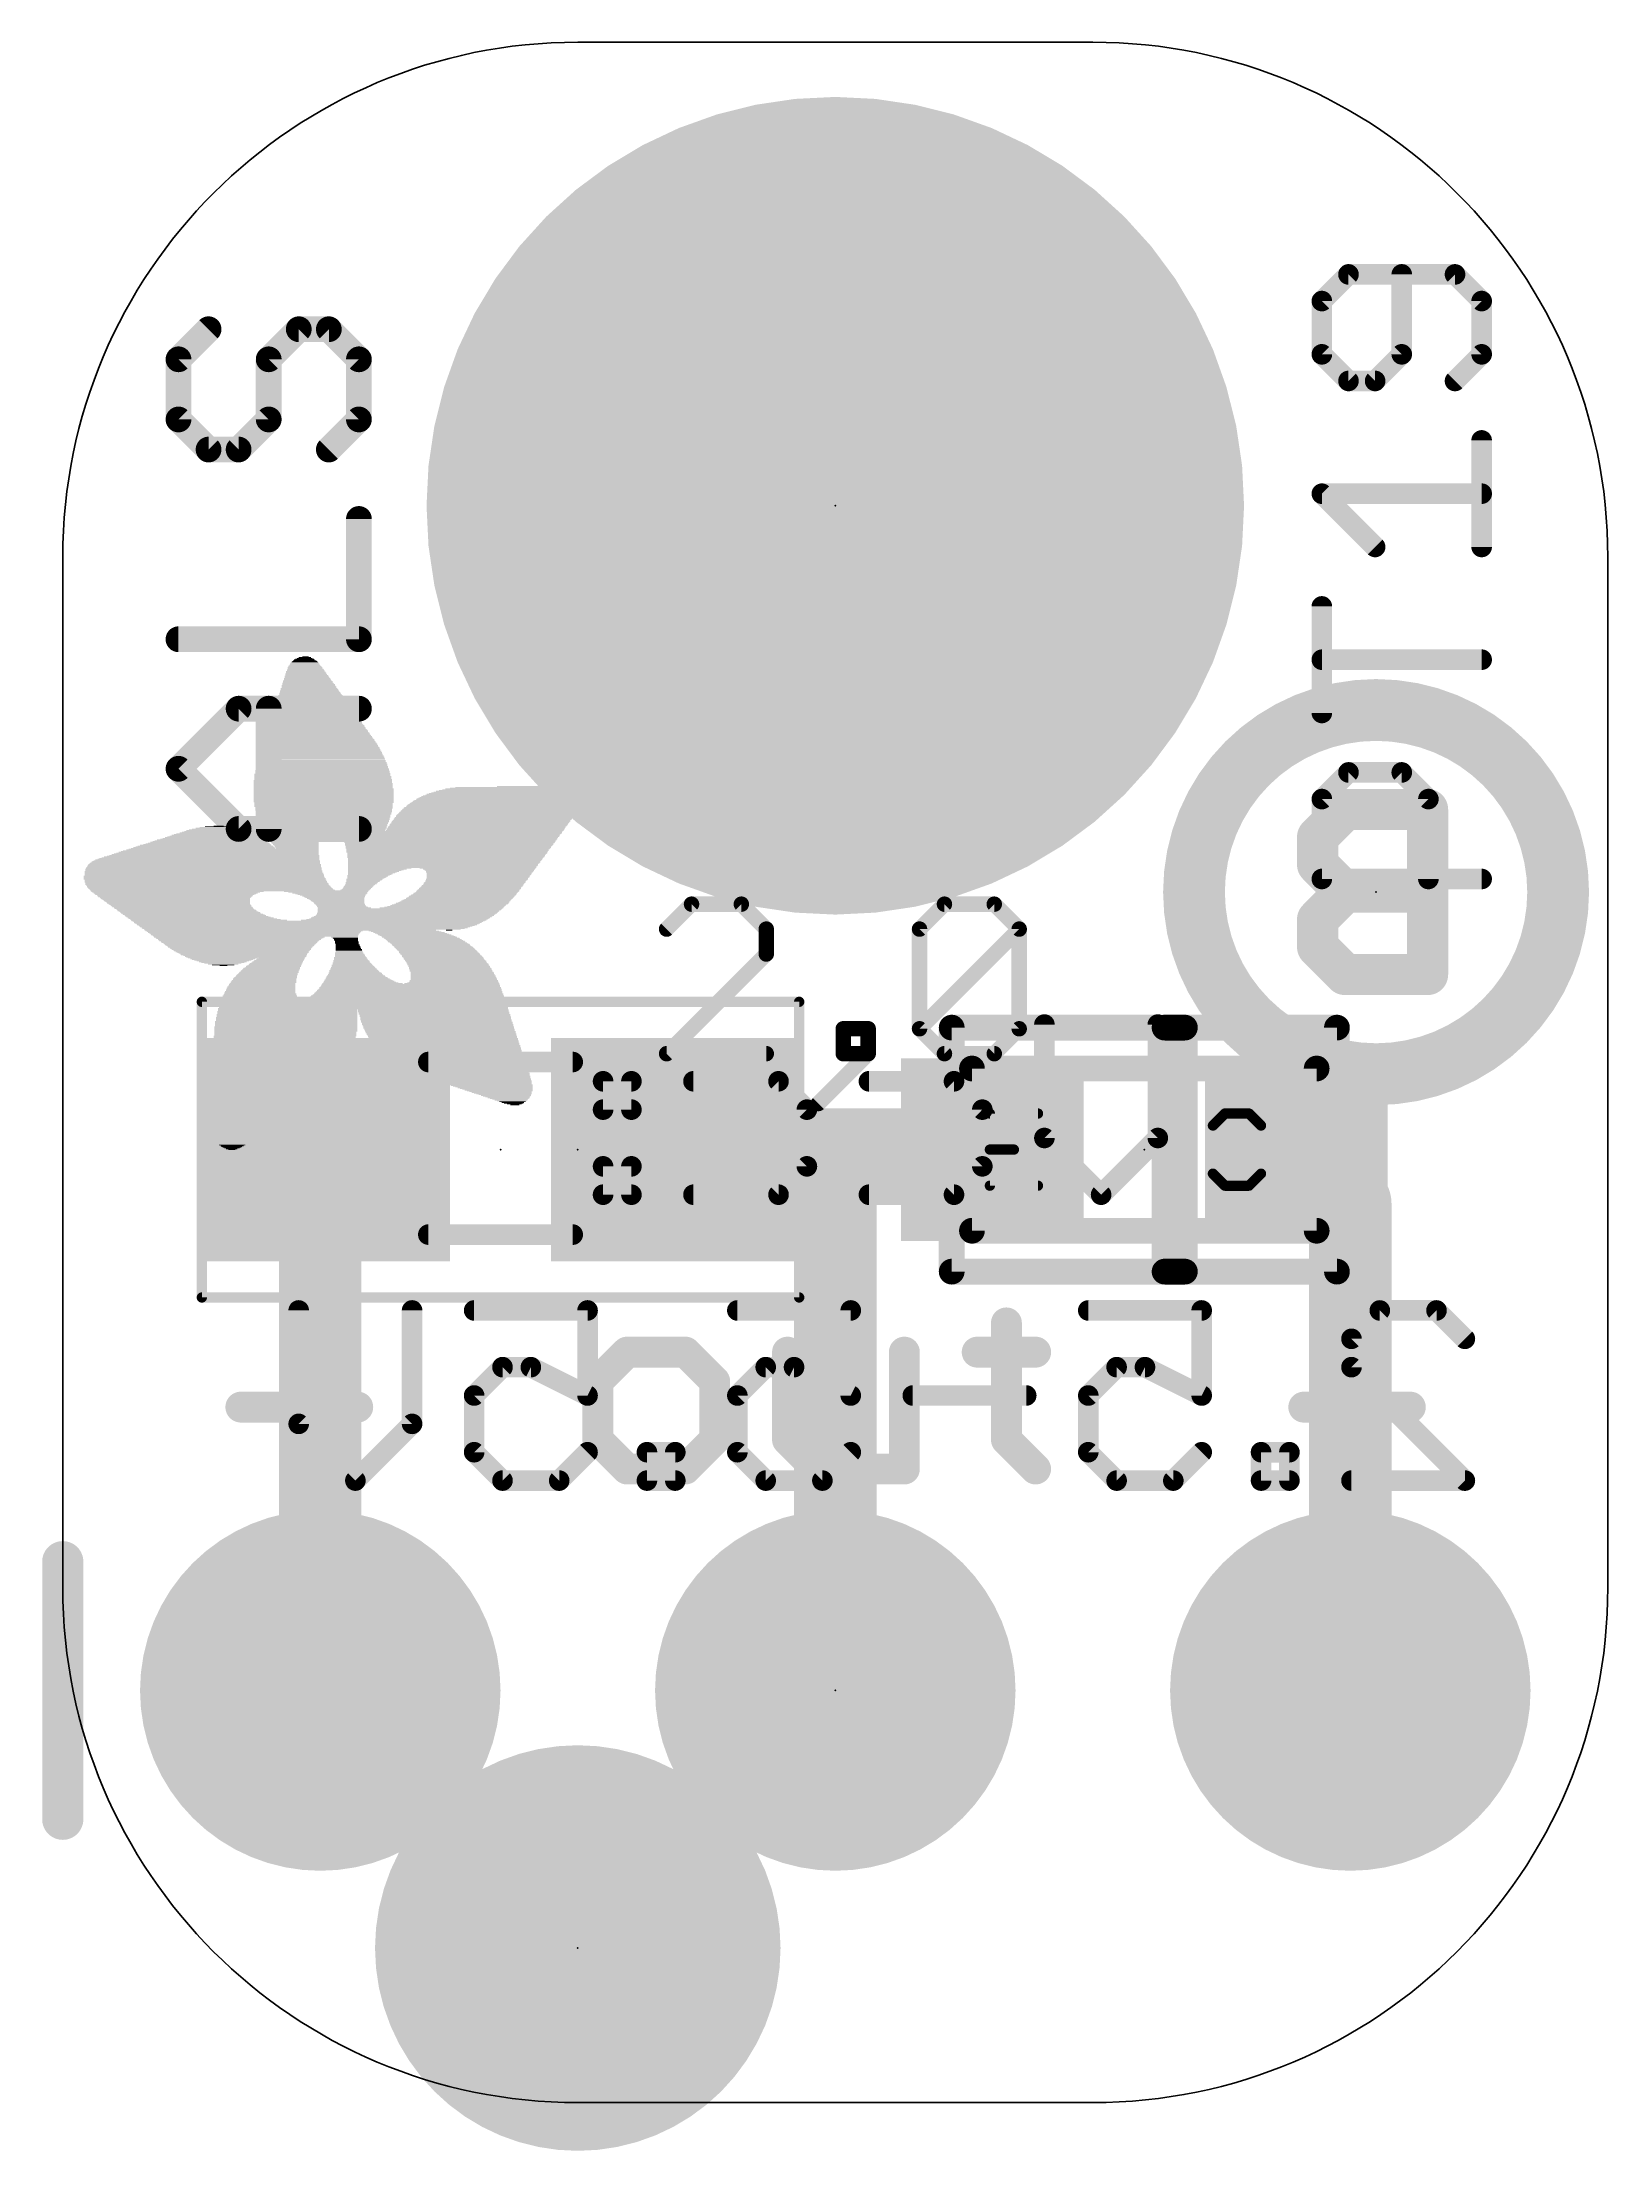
# Model space of a CAD drawing. Extents: x -0.1 to 7.6, y -0.2 to 10.2.
import ezdxf

# ---------------------------------------------------------------- set-up
doc = ezdxf.new("R2010")
doc.units = 0
for name, color, linetype in [('1', 12, 'CONTINUOUS'), ('17', 110, 'CONTINUOUS'), ('20', 53, 'CONTINUOUS'), ('21', 40, 'CONTINUOUS'), ('22', 140, 'CONTINUOUS'), ('23', 53, 'CONTINUOUS'), ('24', 53, 'CONTINUOUS'), ('29', 253, 'CONTINUOUS'), ('39', 12, 'CONTINUOUS'), ('40', 132, 'CONTINUOUS'), ('41', 12, 'CONTINUOUS'), ('42', 132, 'CONTINUOUS'), ('43', 110, 'CONTINUOUS'), ('48', 253, 'CONTINUOUS'), ('51', 253, 'CONTINUOUS')]:
    doc.layers.add(name, color=color, linetype=linetype)

# ---------------------------------------------------------------- blocks, each defined once
blk = doc.blocks.new('PIE')
at = {"const_width": 0.5}
blk.add_lwpolyline([(0, -0.25, 1), (0, 0.25, 1), (0, -0.25)], format="xyb", dxfattribs=at)
blk = doc.blocks.new('RECT')
blk.add_solid([(-0.5, -0.5), (0.5, -0.5), (-0.5, 0.5), (0.5, 0.5)])
blk = doc.blocks.new('ROUNDP')
at = {"const_width": 0.5}
blk.add_lwpolyline([(0, -0.25, 1), (0, 0.25, 1), (0, -0.25)], format="xyb", dxfattribs=at)

msp = doc.modelspace()

# ---------------------------------------------------------------- linework, layer by layer
at = {"layer": '1', "const_width": 0.4064}
for points in [[(1.27, 4.66), (1.309, 4.699)], [(3.009, 4.699), (3.683, 4.699)], [(3.683, 4.699), (4.584, 4.699)], [(3.81, 4.572), (3.683, 4.699)], [(6.084, 4.699), (6.35, 4.433)], [(1.27, 2.032), (1.27, 4.66)], [(3.81, 2.032), (3.81, 4.572)], [(6.35, 4.433), (6.35, 2.032)]]:
    msp.add_lwpolyline(points, dxfattribs=at)
at = {"layer": '1', "const_width": 0.2032}
for points in [[(1.3808, 4.6272, 1), (1.2372, 4.7708)], [(3.009, 4.8006, 1), (3.009, 4.5974)], [(3.683, 4.8006, 1), (3.683, 4.5974)], [(3.7548, 4.7708, 1), (3.6112, 4.6272)], [(3.683, 4.5974, 1), (3.683, 4.8006)], [(4.584, 4.5974, 1), (4.584, 4.8006)], [(6.1558, 4.7708, 1), (6.0122, 4.6272)], [(1.3716, 4.66, 1), (1.1684, 4.66)], [(1.1982, 4.7318, 1), (1.3418, 4.5882)], [(3.9116, 4.572, 1), (3.7084, 4.572)], [(3.7382, 4.5002, 1), (3.8818, 4.6438)], [(6.4516, 4.433, 1), (6.2484, 4.433)], [(6.2782, 4.3612, 1), (6.4218, 4.5048)], [(1.1684, 2.032, 1), (1.3716, 2.032)], [(3.7084, 2.032, 1), (3.9116, 2.032)], [(6.2484, 2.032, 1), (6.4516, 2.032)]]:
    msp.add_lwpolyline(points, format="xyb", dxfattribs=at)
at = {"layer": '20'}
for p, q in [((2.54, 10.16), (5.08, 10.16)), ((0, 2.54), (0, 7.62)), ((7.62, 7.62), (7.62, 2.54)), ((5.08, 0), (2.54, 0))]:
    msp.add_line(p, q, dxfattribs=at)
for centre, start, end in [((2.54, 7.62), 90, 180), ((5.08, 7.62), 0, 90), ((2.54, 2.54), 180, 270), ((5.08, 2.54), 270, 0)]:
    msp.add_arc(centre, 2.54, start, end, dxfattribs=at)
at = {"layer": '21'}
for points, const_width in [([(3.81, 6.074, 1), (3.81, 9.674, 1), (3.81, 6.074)], 0.2032), ([(6.341, 9.0402, 1), (6.341, 8.9894)], 0.0508), ([(6.3589, 8.9968, 1), (6.323, 9.0327)], 0.0508), ([(6.6291, 9.0148, 1), (6.5783, 9.0148)], 0.0508), ([(6.8843, 9.0327, 1), (6.8484, 8.9968)], 0.0508), ([(6.8664, 8.9894, 1), (6.8664, 9.0402)], 0.0508), ([(6.235, 8.8834, 1), (6.1842, 8.8834)], 0.0508), ([(6.1917, 8.9014, 1), (6.2276, 8.8654)], 0.0508), ([(7.0231, 8.8834, 1), (6.9723, 8.8834)], 0.0508), ([(6.9797, 8.8654, 1), (7.0157, 8.9014)], 0.0508), ([(0.7415, 8.722, 1), (0.6966, 8.7669)], 0.0635), ([(1.1639, 8.7762, 1), (1.1639, 8.7127)], 0.0635), ([(1.1864, 8.722, 1), (1.1415, 8.7669)], 0.0635), ([(1.3347, 8.7669, 1), (1.2898, 8.722)], 0.0635), ([(1.3122, 8.7127, 1), (1.3122, 8.7762)], 0.0635), ([(0.6025, 8.5961, 1), (0.539, 8.5961)], 0.0635), ([(0.5483, 8.6186, 1), (0.5932, 8.5737)], 0.0635), ([(1.0474, 8.5961, 1), (0.9839, 8.5961)], 0.0635), ([(0.9932, 8.6186, 1), (1.0381, 8.5737)], 0.0635), ([(1.4923, 8.5961, 1), (1.4288, 8.5961)], 0.0635), ([(1.438, 8.5737, 1), (1.483, 8.6186)], 0.0635), ([(6.1842, 8.6207, 1), (6.235, 8.6207)], 0.0508), ([(6.2276, 8.6387, 1), (6.1917, 8.6028)], 0.0508), ([(6.5783, 8.6207, 1), (6.6291, 8.6207)], 0.0508), ([(6.6216, 8.6028, 1), (6.5857, 8.6387)], 0.0508), ([(6.9723, 8.6207, 1), (7.0231, 8.6207)], 0.0508), ([(7.0157, 8.6028, 1), (6.9797, 8.6387)], 0.0508), ([(6.341, 8.5148, 1), (6.341, 8.464)], 0.0508), ([(6.323, 8.4714, 1), (6.3589, 8.5073)], 0.0508), ([(6.4544, 8.5073, 1), (6.4903, 8.4714)], 0.0508), ([(6.4723, 8.464, 1), (6.4723, 8.5148)], 0.0508), ([(6.8484, 8.5073, 1), (6.8843, 8.4714)], 0.0508), ([(0.5932, 8.322, 1), (0.5483, 8.2771)], 0.0635), ([(0.539, 8.2995, 1), (0.6025, 8.2995)], 0.0635), ([(0.9839, 8.2995, 1), (1.0474, 8.2995)], 0.0635), ([(1.0381, 8.2771, 1), (0.9932, 8.322)], 0.0635), ([(1.4288, 8.2995, 1), (1.4923, 8.2995)], 0.0635), ([(1.483, 8.2771, 1), (1.438, 8.322)], 0.0635), ([(0.719, 8.183, 1), (0.719, 8.1195)], 0.0635), ([(0.8673, 8.1195, 1), (0.8673, 8.183)], 0.0635), ([(7.0231, 8.1962, 1), (6.9723, 8.1962)], 0.0508), ([(0.6966, 8.1288, 1), (0.7415, 8.1737)], 0.0635), ([(0.8449, 8.1737, 1), (0.8898, 8.1288)], 0.0635), ([(1.2898, 8.1737, 1), (1.3347, 8.1288)], 0.0635), ([(6.2096, 7.9589, 1), (6.2096, 7.9081)], 0.0508), ([(6.2276, 7.9514, 1), (6.1917, 7.9155)], 0.0508), ([(6.9977, 7.9081, 1), (6.9977, 7.9589)], 0.0508), ([(1.4923, 7.8089, 1), (1.4288, 7.8089)], 0.0635), ([(6.4544, 7.6528, 1), (6.4903, 7.6888)], 0.0508), ([(6.9723, 7.6708, 1), (7.0231, 7.6708)], 0.0508), ([(6.235, 7.3776, 1), (6.1842, 7.3776)], 0.0508), ([(0.5707, 7.2475, 1), (0.5707, 7.184)], 0.0635), ([(1.4605, 7.184, 1), (1.4605, 7.2475)], 0.0635), ([(1.4288, 7.2157, 1), (1.4923, 7.2157)], 0.0635), ([(6.2096, 7.1403, 1), (6.2096, 7.0895)], 0.0508), ([(6.9977, 7.0895, 1), (6.9977, 7.1403)], 0.0508), ([(0.8673, 6.9051, 1), (0.8673, 6.8416)], 0.0635), ([(0.8898, 6.8509, 1), (0.8449, 6.8958)], 0.0635), ([(1.0474, 6.8734, 1), (0.9839, 6.8734)], 0.0635), ([(1.4605, 6.8416, 1), (1.4605, 6.9051)], 0.0635), ([(6.1842, 6.8522, 1), (6.235, 6.8522)], 0.0508), ([(0.5932, 6.5993, 1), (0.5483, 6.5544)], 0.0635), ([(0.5483, 6.5993, 1), (0.5932, 6.5544)], 0.0635), ([(6.341, 6.5844, 1), (6.341, 6.5336)], 0.0508), ([(6.3589, 6.5411, 1), (6.323, 6.577)], 0.0508), ([(6.6216, 6.577, 1), (6.5857, 6.5411)], 0.0508), ([(6.6037, 6.5336, 1), (6.6037, 6.5844)], 0.0508), ([(6.235, 6.4277, 1), (6.1842, 6.4277)], 0.0508), ([(6.1917, 6.4456, 1), (6.2276, 6.4097)], 0.0508), ([(6.7604, 6.4277, 1), (6.7096, 6.4277)], 0.0508), ([(6.717, 6.4097, 1), (6.753, 6.4456)], 0.0508), ([(0.8673, 6.312, 1), (0.8673, 6.2485)], 0.0635), ([(1.4605, 6.2485, 1), (1.4605, 6.312)], 0.0635), ([(0.8449, 6.2578, 1), (0.8898, 6.3027)], 0.0635), ([(0.9839, 6.2802, 1), (1.0474, 6.2802)], 0.0635), ([(6.2096, 6.059, 1), (6.2096, 6.0082)], 0.0508), ([(6.1842, 6.0336, 1), (6.235, 6.0336)], 0.0508), ([(6.7096, 6.0336, 1), (6.7604, 6.0336)], 0.0508), ([(6.9977, 6.0082, 1), (6.9977, 6.059)], 0.0508), ([(4.4158, 5.3006, 1), (4.3523, 5.3006)], 0.0635), ([(4.384, 5.3323, 1), (4.384, 5.2689)], 0.0635), ([(5.434, 5.3323, 1), (5.434, 5.2689)], 0.0635), ([(5.4657, 5.3006, 1), (5.4023, 5.3006)], 0.0635), ([(5.434, 5.2689, 1), (5.434, 5.3323)], 0.0635), ([(5.5658, 5.3006, 1), (5.5023, 5.3006)], 0.0635), ([(5.534, 5.3323, 1), (5.534, 5.2689)], 0.0635), ([(5.534, 5.2689, 1), (5.534, 5.3323)], 0.0635), ([(6.3158, 5.3006, 1), (6.2523, 5.3006)], 0.0635), ([(6.284, 5.2689, 1), (6.284, 5.3323)], 0.0635), ([(4.384, 4.1292, 1), (4.384, 4.0657)], 0.0635), ([(5.434, 4.1292, 1), (5.434, 4.0657)], 0.0635), ([(5.434, 4.0657, 1), (5.434, 4.1292)], 0.0635), ([(5.534, 4.1292, 1), (5.534, 4.0657)], 0.0635), ([(5.534, 4.0657, 1), (5.534, 4.1292)], 0.0635), ([(6.284, 4.0657, 1), (6.284, 4.1292)], 0.0635), ([(4.3523, 4.0974, 1), (4.4158, 4.0974)], 0.0635), ([(5.4023, 4.0974, 1), (5.4657, 4.0974)], 0.0635), ([(5.5023, 4.0974, 1), (5.5658, 4.0974)], 0.0635), ([(6.2523, 4.0974, 1), (6.3158, 4.0974)], 0.0635), ([(4.692, 3.8445, 1), (4.6158, 3.8445)], 0.0762), ([(2.7829, 3.7385, 1), (2.7829, 3.6623)], 0.0762), ([(2.8098, 3.6735, 1), (2.756, 3.7274)], 0.0762), ([(3.098, 3.7274, 1), (3.0441, 3.6735)], 0.0762), ([(3.071, 3.6623, 1), (3.071, 3.7385)], 0.0762), ([(3.6125, 3.7004, 1), (3.5363, 3.7004)], 0.0762), ([(4.1887, 3.7004, 1), (4.1125, 3.7004)], 0.0762), ([(4.5099, 3.7385, 1), (4.5099, 3.6623)], 0.0762), ([(4.798, 3.6623, 1), (4.798, 3.7385)], 0.0762), ([(6.4213, 3.692, 1), (6.3451, 3.692)], 0.0762), ([(2.6769, 3.5564, 1), (2.6007, 3.5564)], 0.0762), ([(2.6119, 3.5833, 1), (2.6658, 3.5294)], 0.0762), ([(3.2532, 3.5564, 1), (3.177, 3.5564)], 0.0762), ([(3.1881, 3.5294, 1), (3.242, 3.5833)], 0.0762), ([(0.8784, 3.4675, 1), (0.8784, 3.3913)], 0.0762), ([(1.4547, 3.3913, 1), (1.4547, 3.4675)], 0.0762), ([(6.1205, 3.4674, 1), (6.1205, 3.3912)], 0.0762), ([(6.6459, 3.3912, 1), (6.6459, 3.4674)], 0.0762), ([(2.6658, 3.2952, 1), (2.6119, 3.2413)], 0.0762), ([(3.242, 3.2413, 1), (3.1881, 3.2952)], 0.0762), ([(3.6013, 3.2952, 1), (3.5474, 3.2413)], 0.0762), ([(4.6809, 3.2952, 1), (4.627, 3.2413)], 0.0762), ([(2.6007, 3.2683, 1), (2.6769, 3.2683)], 0.0762), ([(3.177, 3.2683, 1), (3.2532, 3.2683)], 0.0762), ([(3.5363, 3.2683, 1), (3.6125, 3.2683)], 0.0762), ([(4.6158, 3.2683, 1), (4.692, 3.2683)], 0.0762), ([(2.7829, 3.1623, 1), (2.7829, 3.0861)], 0.0762), ([(2.756, 3.0973, 1), (2.8098, 3.1511)], 0.0762), ([(3.0441, 3.1511, 1), (3.098, 3.0973)], 0.0762), ([(3.071, 3.0861, 1), (3.071, 3.1623)], 0.0762), ([(3.7184, 3.1623, 1), (3.7184, 3.0861)], 0.0762), ([(3.6915, 3.0973, 1), (3.7454, 3.1511)], 0.0762), ([(4.1125, 3.1242, 1), (4.1887, 3.1242)], 0.0762), ([(4.1506, 3.0861, 1), (4.1506, 3.1623)], 0.0762), ([(4.771, 3.0973, 1), (4.8249, 3.1511)], 0.0762), ([(6.3451, 3.1666, 1), (6.4213, 3.1666)], 0.0762)]:
    msp.add_lwpolyline(points, format="xyb", dxfattribs=dict(at, const_width=const_width))
for points, const_width in [([(6.341, 9.0148), (6.2096, 8.8834)], 0.1016), ([(6.8664, 9.0148), (6.341, 9.0148)], 0.1016), ([(6.6037, 8.6207), (6.6037, 9.0148)], 0.1016), ([(6.9977, 8.8834), (6.8664, 9.0148)], 0.1016), ([(6.2096, 8.8834), (6.2096, 8.6207)], 0.1016), ([(6.9977, 8.6207), (6.9977, 8.8834)], 0.1016), ([(0.719, 8.7444), (0.5707, 8.5961)], 0.127), ([(1.0156, 8.5961), (1.1639, 8.7444)], 0.127), ([(1.1639, 8.7444), (1.3122, 8.7444)], 0.127), ([(1.3122, 8.7444), (1.4605, 8.5961)], 0.127), ([(0.5707, 8.5961), (0.5707, 8.2995)], 0.127), ([(1.0156, 8.2995), (1.0156, 8.5961)], 0.127), ([(1.4605, 8.5961), (1.4605, 8.2995)], 0.127), ([(6.2096, 8.6207), (6.341, 8.4894)], 0.1016), ([(6.4723, 8.4894), (6.6037, 8.6207)], 0.1016), ([(6.8664, 8.4894), (6.9977, 8.6207)], 0.1016), ([(6.341, 8.4894), (6.4723, 8.4894)], 0.1016), ([(0.5707, 8.2995), (0.719, 8.1513)], 0.127), ([(0.8673, 8.1513), (1.0156, 8.2995)], 0.127), ([(1.4605, 8.2995), (1.3122, 8.1513)], 0.127), ([(0.719, 8.1513), (0.8673, 8.1513)], 0.127), ([(6.9977, 7.6708), (6.9977, 8.1962)], 0.1016), ([(6.4723, 7.6708), (6.2096, 7.9335)], 0.1016), ([(6.2096, 7.9335), (6.9977, 7.9335)], 0.1016), ([(1.4605, 7.2157), (1.4605, 7.8089)], 0.127), ([(6.2096, 6.8522), (6.2096, 7.3776)], 0.1016), ([(0.5707, 7.2157), (1.4605, 7.2157)], 0.127), ([(6.9977, 7.1149), (6.2096, 7.1149)], 0.1016), ([(0.5707, 6.5768), (0.8673, 6.8734)], 0.127), ([(0.8673, 6.8734), (1.4605, 6.8734)], 0.127), ([(1.0156, 6.2802), (1.0156, 6.8734)], 0.127), ([(0.8673, 6.2802), (0.5707, 6.5768)], 0.127), ([(6.2096, 6.4277), (6.341, 6.559)], 0.1016), ([(6.341, 6.559), (6.6037, 6.559)], 0.1016), ([(6.6037, 6.559), (6.735, 6.4277)], 0.1016), ([(6.2096, 6.0336), (6.2096, 6.4277)], 0.1016), ([(6.735, 6.4277), (6.735, 6.0336)], 0.1016), ([(1.4605, 6.2802), (0.8673, 6.2802)], 0.127), ([(6.9977, 6.0336), (6.2096, 6.0336)], 0.1016), ([(4.384, 4.0974), (4.384, 5.3006)], 0.127), ([(4.384, 5.3006), (5.434, 5.3006)], 0.127), ([(5.534, 5.3006), (5.434, 5.3006)], 0.127), ([(5.434, 5.3006), (5.434, 4.0974)], 0.127), ([(5.534, 5.3006), (6.284, 5.3006)], 0.127), ([(5.534, 4.0974), (5.534, 5.3006)], 0.127), ([(6.284, 5.3006), (6.284, 4.0974)], 0.127), ([(5.434, 4.0974), (4.384, 4.0974)], 0.127), ([(5.534, 4.0974), (5.434, 4.0974)], 0.127), ([(6.284, 4.0974), (5.534, 4.0974)], 0.127), ([(4.6539, 3.8445), (4.6539, 3.2683)], 0.1524), ([(2.7829, 3.7004), (2.6388, 3.5564)], 0.1524), ([(3.071, 3.7004), (2.7829, 3.7004)], 0.1524), ([(3.2151, 3.5564), (3.071, 3.7004)], 0.1524), ([(3.5744, 3.7004), (3.5744, 3.2683)], 0.1524), ([(4.1506, 3.1242), (4.1506, 3.7004)], 0.1524), ([(4.5099, 3.7004), (4.798, 3.7004)], 0.1524), ([(6.3832, 3.692), (6.3832, 3.1666)], 0.1524), ([(2.6388, 3.5564), (2.6388, 3.2683)], 0.1524), ([(3.2151, 3.2683), (3.2151, 3.5564)], 0.1524), ([(0.8784, 3.4294), (1.4547, 3.4294)], 0.1524), ([(6.1205, 3.4293), (6.6459, 3.4293)], 0.1524), ([(2.6388, 3.2683), (2.7829, 3.1242)], 0.1524), ([(3.071, 3.1242), (3.2151, 3.2683)], 0.1524), ([(3.5744, 3.2683), (3.7184, 3.1242)], 0.1524), ([(4.6539, 3.2683), (4.798, 3.1242)], 0.1524), ([(2.7829, 3.1242), (3.071, 3.1242)], 0.1524), ([(3.7184, 3.1242), (4.1506, 3.1242)], 0.1524)]:
    msp.add_lwpolyline(points, dxfattribs=dict(at, const_width=const_width))
at = {"layer": '22'}
for points, const_width in [([(6.477, 5.071, 1), (6.477, 6.867, 1), (6.477, 5.071)], 0.3048), ([(6.3243, 6.4269, 1), (6.3243, 6.3253)], 0.1016), ([(6.3602, 6.3402, 1), (6.2883, 6.412)], 0.1016), ([(6.7818, 6.3761, 1), (6.6802, 6.3761)], 0.1016), ([(6.731, 6.3253, 1), (6.731, 6.4269)], 0.1016), ([(6.2395, 6.2405, 1), (6.1379, 6.2405)], 0.1016), ([(6.1528, 6.2764, 1), (6.2246, 6.2046)], 0.1016), ([(6.2246, 6.1408, 1), (6.1528, 6.069)], 0.1016), ([(6.1379, 6.1049, 1), (6.2395, 6.1049)], 0.1016), ([(6.3243, 6.0201, 1), (6.3243, 5.9185)], 0.1016), ([(6.3602, 5.9334, 1), (6.2883, 6.0053)], 0.1016), ([(6.2883, 5.9334, 1), (6.3602, 6.0053)], 0.1016), ([(6.731, 5.9185, 1), (6.731, 6.0201)], 0.1016), ([(6.2395, 5.8338, 1), (6.1379, 5.8338)], 0.1016), ([(6.1528, 5.8697, 1), (6.2246, 5.7978)], 0.1016), ([(6.2246, 5.7341, 1), (6.1528, 5.6623)], 0.1016), ([(6.1379, 5.6982, 1), (6.2395, 5.6982)], 0.1016), ([(6.3243, 5.6134, 1), (6.3243, 5.5118)], 0.1016), ([(6.2883, 5.5267, 1), (6.3602, 5.5985)], 0.1016), ([(6.731, 5.5118, 1), (6.731, 5.6134)], 0.1016), ([(6.6802, 5.5626, 1), (6.7818, 5.5626)], 0.1016), ([(4.8667, 5.3157, 1), (4.8159, 5.3157)], 0.0508), ([(5.426, 5.3157, 1), (5.3752, 5.3157)], 0.0508), ([(2.6647, 5.0614, 1), (2.6647, 5.0106)], 0.0508), ([(2.6901, 5.036, 1), (2.6393, 5.036)], 0.0508), ([(2.8299, 5.036, 1), (2.7791, 5.036)], 0.0508), ([(2.8045, 5.0106, 1), (2.8045, 5.0614)], 0.0508), ([(3.1106, 5.0614, 1), (3.1106, 5.0106)], 0.0508), ([(3.548, 5.054, 1), (3.5121, 5.0181)], 0.0508), ([(3.53, 5.0106, 1), (3.53, 5.0614)], 0.0508), ([(3.9759, 5.0614, 1), (3.9759, 5.0106)], 0.0508), ([(4.4134, 5.054, 1), (4.3774, 5.0181)], 0.0508), ([(4.3954, 5.0106, 1), (4.3954, 5.0614)], 0.0508), ([(2.6647, 4.9216, 1), (2.6647, 4.8708)], 0.0508), ([(2.6393, 4.8962, 1), (2.6901, 4.8962)], 0.0508), ([(2.7791, 4.8962, 1), (2.8299, 4.8962)], 0.0508), ([(2.8045, 4.8708, 1), (2.8045, 4.9216)], 0.0508), ([(3.6953, 4.8962, 1), (3.6445, 4.8962)], 0.0508), ([(3.6519, 4.8782, 1), (3.6878, 4.9142)], 0.0508), ([(4.5606, 4.8962, 1), (4.5098, 4.8962)], 0.0508), ([(4.5173, 4.8782, 1), (4.5532, 4.9142)], 0.0508), ([(4.8593, 4.7743, 1), (4.8233, 4.7384)], 0.0508), ([(5.4185, 4.7384, 1), (5.3826, 4.7743)], 0.0508), ([(4.8159, 4.7564, 1), (4.8667, 4.7564)], 0.0508), ([(5.3752, 4.7564, 1), (5.426, 4.7564)], 0.0508), ([(2.6647, 4.642, 1), (2.6647, 4.5912)], 0.0508), ([(2.6901, 4.6166, 1), (2.6393, 4.6166)], 0.0508), ([(2.8299, 4.6166, 1), (2.7791, 4.6166)], 0.0508), ([(2.8045, 4.5912, 1), (2.8045, 4.642)], 0.0508), ([(3.6445, 4.6166, 1), (3.6953, 4.6166)], 0.0508), ([(3.6878, 4.5986, 1), (3.6519, 4.6345)], 0.0508), ([(4.5098, 4.6166, 1), (4.5606, 4.6166)], 0.0508), ([(4.5532, 4.5986, 1), (4.5173, 4.6345)], 0.0508), ([(2.6647, 4.5022, 1), (2.6647, 4.4513)], 0.0508), ([(2.6393, 4.4768, 1), (2.6901, 4.4768)], 0.0508), ([(2.7791, 4.4768, 1), (2.8299, 4.4768)], 0.0508), ([(2.8045, 4.4513, 1), (2.8045, 4.5022)], 0.0508), ([(3.1106, 4.5022, 1), (3.1106, 4.4513)], 0.0508), ([(3.5121, 4.4947, 1), (3.548, 4.4588)], 0.0508), ([(3.53, 4.4513, 1), (3.53, 4.5022)], 0.0508), ([(3.9759, 4.5022, 1), (3.9759, 4.4513)], 0.0508), ([(4.3774, 4.4947, 1), (4.4134, 4.4588)], 0.0508), ([(4.3954, 4.4513, 1), (4.3954, 4.5022)], 0.0508), ([(5.103, 4.4947, 1), (5.1389, 4.4588)], 0.0508), ([(5.103, 4.4588, 1), (5.1389, 4.4947)], 0.0508), ([(1.189, 3.906, 1), (1.1382, 3.906)], 0.0508), ([(1.7482, 3.906, 1), (1.6974, 3.906)], 0.0508), ([(2.0289, 3.9314, 1), (2.0289, 3.8806)], 0.0508), ([(2.6136, 3.906, 1), (2.5628, 3.906)], 0.0508), ([(2.5882, 3.8806, 1), (2.5882, 3.9314)], 0.0508), ([(3.3269, 3.9314, 1), (3.3269, 3.8806)], 0.0508), ([(3.9116, 3.906, 1), (3.8608, 3.906)], 0.0508), ([(3.8862, 3.8806, 1), (3.8862, 3.9314)], 0.0508), ([(5.0576, 3.9314, 1), (5.0576, 3.8806)], 0.0508), ([(5.6423, 3.906, 1), (5.5915, 3.906)], 0.0508), ([(5.6169, 3.8806, 1), (5.6169, 3.9314)], 0.0508), ([(6.4955, 3.9314, 1), (6.4955, 3.8806)], 0.0508), ([(6.5134, 3.888, 1), (6.4775, 3.9239)], 0.0508), ([(6.7931, 3.9239, 1), (6.7572, 3.888)], 0.0508), ([(6.7751, 3.8806, 1), (6.7751, 3.9314)], 0.0508), ([(6.3811, 3.7661, 1), (6.3303, 3.7661)], 0.0508), ([(6.3377, 3.7841, 1), (6.3736, 3.7482)], 0.0508), ([(6.897, 3.7482, 1), (6.9329, 3.7841)], 0.0508), ([(2.1687, 3.6517, 1), (2.1687, 3.6009)], 0.0508), ([(2.1867, 3.6084, 1), (2.1508, 3.6443)], 0.0508), ([(2.3199, 3.649, 1), (2.2972, 3.6036)], 0.0508), ([(2.3085, 3.6009, 1), (2.3085, 3.6517)], 0.0508), ([(3.4668, 3.6517, 1), (3.4668, 3.6009)], 0.0508), ([(3.4847, 3.6084, 1), (3.4488, 3.6443)], 0.0508), ([(3.6179, 3.649, 1), (3.5952, 3.6036)], 0.0508), ([(3.6066, 3.6009, 1), (3.6066, 3.6517)], 0.0508), ([(5.1975, 3.6517, 1), (5.1975, 3.6009)], 0.0508), ([(5.2154, 3.6084, 1), (5.1795, 3.6443)], 0.0508), ([(5.3486, 3.649, 1), (5.3259, 3.6036)], 0.0508), ([(5.3373, 3.6009, 1), (5.3373, 3.6517)], 0.0508), ([(6.3736, 3.6443, 1), (6.3377, 3.6084)], 0.0508), ([(6.3303, 3.6263, 1), (6.3811, 3.6263)], 0.0508), ([(2.0543, 3.4865, 1), (2.0035, 3.4865)], 0.0508), ([(3.3523, 3.4865, 1), (3.3015, 3.4865)], 0.0508), ([(4.1923, 3.5119, 1), (4.1923, 3.4611)], 0.0508), ([(4.7516, 3.4611, 1), (4.7516, 3.5119)], 0.0508), ([(5.083, 3.4865, 1), (5.0322, 3.4865)], 0.0508), ([(2.0109, 3.5045, 1), (2.0469, 3.4685)], 0.0508), ([(2.5628, 3.4865, 1), (2.6136, 3.4865)], 0.0508), ([(2.5768, 3.4638, 1), (2.5995, 3.5092)], 0.0508), ([(3.309, 3.5045, 1), (3.3449, 3.4685)], 0.0508), ([(3.8608, 3.4865, 1), (3.9116, 3.4865)], 0.0508), ([(3.8749, 3.4638, 1), (3.8976, 3.5092)], 0.0508), ([(5.0397, 3.5045, 1), (5.0756, 3.4685)], 0.0508), ([(5.5915, 3.4865, 1), (5.6423, 3.4865)], 0.0508), ([(5.6056, 3.4638, 1), (5.6283, 3.5092)], 0.0508), ([(1.1815, 3.3646, 1), (1.1456, 3.3287)], 0.0508), ([(1.1382, 3.3467, 1), (1.189, 3.3467)], 0.0508), ([(1.6974, 3.3467, 1), (1.7482, 3.3467)], 0.0508), ([(1.7408, 3.3287, 1), (1.7049, 3.3646)], 0.0508), ([(2.0469, 3.2248, 1), (2.0109, 3.1889)], 0.0508), ([(2.0035, 3.2069, 1), (2.0543, 3.2069)], 0.0508), ([(2.6061, 3.1889, 1), (2.5702, 3.2248)], 0.0508), ([(2.881, 3.2323, 1), (2.881, 3.1815)], 0.0508), ([(2.9064, 3.2069, 1), (2.8556, 3.2069)], 0.0508), ([(3.0463, 3.2069, 1), (2.9955, 3.2069)], 0.0508), ([(3.0209, 3.1815, 1), (3.0209, 3.2323)], 0.0508), ([(3.3015, 3.2069, 1), (3.3523, 3.2069)], 0.0508), ([(3.3449, 3.2248, 1), (3.309, 3.1889)], 0.0508), ([(3.9042, 3.1889, 1), (3.8682, 3.2248)], 0.0508), ([(5.0322, 3.2069, 1), (5.083, 3.2069)], 0.0508), ([(5.0756, 3.2248, 1), (5.0397, 3.1889)], 0.0508), ([(5.6349, 3.1889, 1), (5.599, 3.2248)], 0.0508), ([(5.9098, 3.2323, 1), (5.9098, 3.1815)], 0.0508), ([(5.9352, 3.2069, 1), (5.8844, 3.2069)], 0.0508), ([(6.075, 3.2069, 1), (6.0242, 3.2069)], 0.0508), ([(6.0496, 3.1815, 1), (6.0496, 3.2323)], 0.0508), ([(1.4252, 3.085, 1), (1.4612, 3.0491)], 0.0508), ([(1.4252, 3.0491, 1), (1.4612, 3.085)], 0.0508), ([(2.1687, 3.0924, 1), (2.1687, 3.0417)], 0.0508), ([(2.1508, 3.0491, 1), (2.1867, 3.085)], 0.0508), ([(2.4304, 3.085, 1), (2.4663, 3.0491)], 0.0508), ([(2.4484, 3.0417, 1), (2.4484, 3.0924)], 0.0508), ([(2.881, 3.0924, 1), (2.881, 3.0417)], 0.0508), ([(2.8556, 3.0671, 1), (2.9064, 3.0671)], 0.0508), ([(2.9955, 3.0671, 1), (3.0463, 3.0671)], 0.0508), ([(3.0209, 3.0417, 1), (3.0209, 3.0924)], 0.0508), ([(3.4668, 3.0924, 1), (3.4668, 3.0417)], 0.0508), ([(3.4488, 3.0491, 1), (3.4847, 3.085)], 0.0508), ([(3.7284, 3.085, 1), (3.7644, 3.0491)], 0.0508), ([(3.7464, 3.0417, 1), (3.7464, 3.0924)], 0.0508), ([(5.1975, 3.0924, 1), (5.1975, 3.0417)], 0.0508), ([(5.1795, 3.0491, 1), (5.2154, 3.085)], 0.0508), ([(5.4591, 3.085, 1), (5.4951, 3.0491)], 0.0508), ([(5.4771, 3.0417, 1), (5.4771, 3.0924)], 0.0508), ([(5.9098, 3.0924, 1), (5.9098, 3.0417)], 0.0508), ([(5.8844, 3.0671, 1), (5.9352, 3.0671)], 0.0508), ([(6.0242, 3.0671, 1), (6.075, 3.0671)], 0.0508), ([(6.0496, 3.0417, 1), (6.0496, 3.0924)], 0.0508), ([(6.3557, 3.0924, 1), (6.3557, 3.0417)], 0.0508), ([(6.897, 3.0491, 1), (6.9329, 3.085)], 0.0508), ([(6.9149, 3.0417, 1), (6.9149, 3.0924)], 0.0508)]:
    msp.add_lwpolyline(points, format="xyb", dxfattribs=dict(at, const_width=const_width))
for points, const_width in [([(6.3243, 6.3761), (6.1887, 6.2405)], 0.2032), ([(6.731, 6.3761), (6.3243, 6.3761)], 0.2032), ([(6.731, 5.5626), (6.731, 6.3761)], 0.2032), ([(6.1887, 6.2405), (6.1887, 6.1049)], 0.2032), ([(6.1887, 6.1049), (6.3243, 5.9693)], 0.2032), ([(6.3243, 5.9693), (6.1887, 5.8338)], 0.2032), ([(6.731, 5.9693), (6.3243, 5.9693)], 0.2032), ([(6.1887, 5.8338), (6.1887, 5.6982)], 0.2032), ([(6.1887, 5.6982), (6.3243, 5.5626)], 0.2032), ([(6.3243, 5.5626), (6.731, 5.5626)], 0.2032), ([(4.8413, 4.7564), (4.8413, 5.3157)], 0.1016), ([(5.4006, 5.3157), (5.4006, 4.7564)], 0.1016), ([(2.8045, 5.036), (2.6647, 5.036)], 0.1016), ([(2.6647, 5.036), (2.6647, 4.8962)], 0.1016), ([(2.8045, 4.8962), (2.8045, 5.036)], 0.1016), ([(3.1106, 5.036), (3.53, 5.036)], 0.1016), ([(3.53, 5.036), (3.6699, 4.8962)], 0.1016), ([(3.9759, 5.036), (4.3954, 5.036)], 0.1016), ([(4.3954, 5.036), (4.5352, 4.8962)], 0.1016), ([(2.6647, 4.8962), (2.8045, 4.8962)], 0.1016), ([(3.6699, 4.8962), (3.6699, 4.6166)], 0.1016), ([(4.5352, 4.8962), (4.5352, 4.6166)], 0.1016), ([(5.1209, 4.4768), (4.8413, 4.7564)], 0.1016), ([(5.4006, 4.7564), (5.1209, 4.4768)], 0.1016), ([(2.8045, 4.6166), (2.6647, 4.6166)], 0.1016), ([(2.6647, 4.6166), (2.6647, 4.4768)], 0.1016), ([(2.8045, 4.4768), (2.8045, 4.6166)], 0.1016), ([(3.6699, 4.6166), (3.53, 4.4768)], 0.1016), ([(4.5352, 4.6166), (4.3954, 4.4768)], 0.1016), ([(2.6647, 4.4768), (2.8045, 4.4768)], 0.1016), ([(3.53, 4.4768), (3.1106, 4.4768)], 0.1016), ([(4.3954, 4.4768), (3.9759, 4.4768)], 0.1016), ([(1.1636, 3.3467), (1.1636, 3.906)], 0.1016), ([(1.7228, 3.906), (1.7228, 3.3467)], 0.1016), ([(2.0289, 3.906), (2.5882, 3.906)], 0.1016), ([(2.5882, 3.906), (2.5882, 3.4865)], 0.1016), ([(3.3269, 3.906), (3.8862, 3.906)], 0.1016), ([(3.8862, 3.906), (3.8862, 3.4865)], 0.1016), ([(5.0576, 3.906), (5.6169, 3.906)], 0.1016), ([(5.6169, 3.906), (5.6169, 3.4865)], 0.1016), ([(6.3557, 3.7661), (6.4955, 3.906)], 0.1016), ([(6.4955, 3.906), (6.7751, 3.906)], 0.1016), ([(6.7751, 3.906), (6.9149, 3.7661)], 0.1016), ([(6.3557, 3.6263), (6.3557, 3.7661)], 0.1016), ([(2.1687, 3.6263), (2.0289, 3.4865)], 0.1016), ([(2.3085, 3.6263), (2.1687, 3.6263)], 0.1016), ([(2.5882, 3.4865), (2.3085, 3.6263)], 0.1016), ([(3.4668, 3.6263), (3.3269, 3.4865)], 0.1016), ([(3.6066, 3.6263), (3.4668, 3.6263)], 0.1016), ([(3.8862, 3.4865), (3.6066, 3.6263)], 0.1016), ([(5.1975, 3.6263), (5.0576, 3.4865)], 0.1016), ([(5.3373, 3.6263), (5.1975, 3.6263)], 0.1016), ([(5.6169, 3.4865), (5.3373, 3.6263)], 0.1016), ([(6.9149, 3.0671), (6.3557, 3.6263)], 0.1016), ([(2.0289, 3.4865), (2.0289, 3.2069)], 0.1016), ([(3.3269, 3.4865), (3.3269, 3.2069)], 0.1016), ([(4.7516, 3.4865), (4.1923, 3.4865)], 0.1016), ([(5.0576, 3.4865), (5.0576, 3.2069)], 0.1016), ([(1.4432, 3.0671), (1.1636, 3.3467)], 0.1016), ([(1.7228, 3.3467), (1.4432, 3.0671)], 0.1016), ([(2.0289, 3.2069), (2.1687, 3.0671)], 0.1016), ([(2.4484, 3.0671), (2.5882, 3.2069)], 0.1016), ([(3.0209, 3.2069), (2.881, 3.2069)], 0.1016), ([(2.881, 3.2069), (2.881, 3.0671)], 0.1016), ([(3.0209, 3.0671), (3.0209, 3.2069)], 0.1016), ([(3.3269, 3.2069), (3.4668, 3.0671)], 0.1016), ([(3.7464, 3.0671), (3.8862, 3.2069)], 0.1016), ([(5.0576, 3.2069), (5.1975, 3.0671)], 0.1016), ([(5.4771, 3.0671), (5.6169, 3.2069)], 0.1016), ([(6.0496, 3.2069), (5.9098, 3.2069)], 0.1016), ([(5.9098, 3.2069), (5.9098, 3.0671)], 0.1016), ([(6.0496, 3.0671), (6.0496, 3.2069)], 0.1016), ([(2.1687, 3.0671), (2.4484, 3.0671)], 0.1016), ([(2.881, 3.0671), (3.0209, 3.0671)], 0.1016), ([(3.4668, 3.0671), (3.7464, 3.0671)], 0.1016), ([(5.1975, 3.0671), (5.4771, 3.0671)], 0.1016), ([(5.9098, 3.0671), (6.0496, 3.0671)], 0.1016), ([(6.3557, 3.0671), (6.9149, 3.0671)], 0.1016)]:
    msp.add_lwpolyline(points, dxfattribs=dict(at, const_width=const_width))
at = {"layer": '23'}
for p in [(3.81, 7.874), (2.159, 4.699), (5.334, 4.699), (3.81, 2.032), (2.54, 0.762)]:
    msp.add_point(p, dxfattribs=at)
at = {"layer": '24'}
for p in [(6.477, 5.969), (2.54, 4.699)]:
    msp.add_point(p, dxfattribs=at)
at = {"layer": '29'}
for points, const_width in [([(2.54, 1.512, 0.4142), (1.79, 0.762)], 0.5), ([(3.29, 0.762, 0.4142), (2.54, 1.512)], 0.5), ([(2.54, 1.637, 1), (2.54, 1.387)], 0.25), ([(2.54, 1.387, 1), (2.54, 1.637)], 0.25), ([(1.79, 0.762, 0.4142), (2.54, 0.012)], 0.5), ([(1.915, 0.762, 1), (1.665, 0.762)], 0.25), ([(2.54, 0.012, 0.4142), (3.29, 0.762)], 0.5), ([(3.415, 0.762, 1), (3.165, 0.762)], 0.25), ([(1.665, 0.762, 1), (1.915, 0.762)], 0.25), ([(3.165, 0.762, 1), (3.415, 0.762)], 0.25), ([(2.54, 0.137, 1), (2.54, -0.113)], 0.25), ([(2.54, -0.113, 1), (2.54, 0.137)], 0.25)]:
    msp.add_lwpolyline(points, format="xyb", dxfattribs=dict(at, const_width=const_width))
at = {"layer": '39'}
for points, const_width in [([(3.81, 6.874, 1), (3.81, 8.874, 1), (3.81, 6.874)], 2.032), ([(0.686, 5.4407, 1), (0.686, 5.4153)], 0.0254), ([(0.6987, 5.428, 1), (0.6733, 5.428)], 0.0254), ([(3.6447, 5.428, 1), (3.6193, 5.428)], 0.0254), ([(3.632, 5.4153, 1), (3.632, 5.4407)], 0.0254), ([(0.686, 3.9827, 1), (0.686, 3.9573)], 0.0254), ([(0.6733, 3.97, 1), (0.6987, 3.97)], 0.0254), ([(3.6193, 3.97, 1), (3.6447, 3.97)], 0.0254), ([(3.632, 3.9573, 1), (3.632, 3.9827)], 0.0254), ([(2.54, 1.512, 0.4142), (1.79, 0.762)], 0.5), ([(3.29, 0.762, 0.4142), (2.54, 1.512)], 0.5), ([(2.54, 1.637, 1), (2.54, 1.387)], 0.25), ([(2.54, 1.387, 1), (2.54, 1.637)], 0.25), ([(1.79, 0.762, 0.4142), (2.54, 0.012)], 0.5), ([(1.915, 0.762, 1), (1.665, 0.762)], 0.25), ([(2.54, 0.012, 0.4142), (3.29, 0.762)], 0.5), ([(3.415, 0.762, 1), (3.165, 0.762)], 0.25), ([(1.665, 0.762, 1), (1.915, 0.762)], 0.25), ([(3.165, 0.762, 1), (3.415, 0.762)], 0.25), ([(2.54, 0.137, 1), (2.54, -0.113)], 0.25), ([(2.54, -0.113, 1), (2.54, 0.137)], 0.25)]:
    msp.add_lwpolyline(points, format="xyb", dxfattribs=dict(at, const_width=const_width))
at = {"layer": '39', "const_width": 0.0508}
for points in [[(0.686, 5.428), (3.632, 5.428)], [(0.686, 3.97), (0.686, 5.428)], [(3.632, 5.428), (3.632, 3.97)], [(3.632, 3.97), (0.686, 3.97)]]:
    msp.add_lwpolyline(points, dxfattribs=at)
at = {"layer": '40', "const_width": 2.032}
msp.add_lwpolyline([(3.81, 6.874, 1), (3.81, 8.874, 1), (3.81, 6.874)], format="xyb", dxfattribs=at)
at = {"layer": '41'}
for points, const_width in [([(3.81, 6.874, 1), (3.81, 8.874, 1), (3.81, 6.874)], 2.032), ([(2.54, 1.512, 0.4142), (1.79, 0.762)], 0.5), ([(3.29, 0.762, 0.4142), (2.54, 1.512)], 0.5), ([(2.54, 1.637, 1), (2.54, 1.387)], 0.25), ([(2.54, 1.387, 1), (2.54, 1.637)], 0.25), ([(1.79, 0.762, 0.4142), (2.54, 0.012)], 0.5), ([(1.915, 0.762, 1), (1.665, 0.762)], 0.25), ([(2.54, 0.012, 0.4142), (3.29, 0.762)], 0.5), ([(3.415, 0.762, 1), (3.165, 0.762)], 0.25), ([(1.665, 0.762, 1), (1.915, 0.762)], 0.25), ([(3.165, 0.762, 1), (3.415, 0.762)], 0.25), ([(2.54, 0.137, 1), (2.54, -0.113)], 0.25), ([(2.54, -0.113, 1), (2.54, 0.137)], 0.25)]:
    msp.add_lwpolyline(points, format="xyb", dxfattribs=dict(at, const_width=const_width))
at = {"layer": '42', "const_width": 2.032}
msp.add_lwpolyline([(3.81, 6.874, 1), (3.81, 8.874, 1), (3.81, 6.874)], format="xyb", dxfattribs=at)
at = {"layer": '43', "const_width": 2.032}
msp.add_lwpolyline([(3.81, 6.874, 1), (3.81, 8.874, 1), (3.81, 6.874)], format="xyb", dxfattribs=at)
at = {"layer": '48', "const_width": 0.0762}
for points in [[(3.101, 5.9093), (2.9781, 5.7865)], [(3.3467, 5.9093), (3.101, 5.9093)], [(3.4696, 5.7865), (3.3467, 5.9093)], [(4.2255, 5.7865), (4.3483, 5.9093)], [(4.3483, 5.9093), (4.5941, 5.9093)], [(4.5941, 5.9093), (4.7169, 5.7865)], [(3.4696, 5.6636), (3.4696, 5.7865)], [(4.2255, 5.295), (4.2255, 5.7865)], [(4.2255, 5.295), (4.7169, 5.7865)], [(4.7169, 5.7865), (4.7169, 5.295)], [(2.9781, 5.1721), (3.4696, 5.6636)], [(3.9723, 5.295), (3.8494, 5.295)], [(3.8494, 5.295), (3.8494, 5.1721)], [(3.9723, 5.1721), (3.9723, 5.295)], [(4.3483, 5.1721), (4.2255, 5.295)], [(4.7169, 5.295), (4.5941, 5.1721)], [(3.4696, 5.1721), (2.9781, 5.1721)], [(3.7265, 4.9264), (3.9723, 5.1721)], [(3.8494, 5.1721), (3.9723, 5.1721)], [(4.5941, 5.1721), (4.3483, 5.1721)]]:
    msp.add_lwpolyline(points, dxfattribs=at)
at = {"layer": '48', "const_width": 0.0381}
for points in [[(3.101, 5.9284, 1), (3.101, 5.8903)], [(3.1144, 5.8959, 1), (3.0875, 5.9228)], [(3.3602, 5.9228, 1), (3.3332, 5.8959)], [(3.3467, 5.8903, 1), (3.3467, 5.9284)], [(4.3483, 5.9284, 1), (4.3483, 5.8903)], [(4.3618, 5.8959, 1), (4.3349, 5.9228)], [(4.6075, 5.9228, 1), (4.5806, 5.8959)], [(4.5941, 5.8903, 1), (4.5941, 5.9284)], [(3.4886, 5.7865, 1), (3.4505, 5.7865)], [(4.2445, 5.7865, 1), (4.2064, 5.7865)], [(4.736, 5.7865, 1), (4.6979, 5.7865)], [(4.7304, 5.773, 1), (4.7035, 5.7999)], [(2.9646, 5.7999, 1), (2.9916, 5.773)], [(3.4561, 5.773, 1), (3.4831, 5.7999)], [(4.212, 5.7999, 1), (4.2389, 5.773)], [(4.7035, 5.773, 1), (4.7304, 5.7999)], [(3.4505, 5.6636, 1), (3.4886, 5.6636)], [(3.4831, 5.6501, 1), (3.4561, 5.6771)], [(3.8684, 5.295, 1), (3.8303, 5.295)], [(3.8494, 5.314, 1), (3.8494, 5.2759)], [(3.9913, 5.295, 1), (3.9532, 5.295)], [(3.9723, 5.2759, 1), (3.9723, 5.314)], [(4.2389, 5.3084, 1), (4.212, 5.2815)], [(4.212, 5.3084, 1), (4.2389, 5.2815)], [(4.2064, 5.295, 1), (4.2445, 5.295)], [(4.6979, 5.295, 1), (4.736, 5.295)], [(4.7304, 5.2815, 1), (4.7035, 5.3084)], [(2.9781, 5.1912, 1), (2.9781, 5.1531)], [(2.9646, 5.1856, 1), (2.9916, 5.1586)], [(3.4696, 5.1531, 1), (3.4696, 5.1912)], [(3.8494, 5.1912, 1), (3.8494, 5.1531)], [(3.9857, 5.1586, 1), (3.9588, 5.1856)], [(3.9723, 5.1531, 1), (3.9723, 5.1912)], [(4.3483, 5.1912, 1), (4.3483, 5.1531)], [(4.3349, 5.1586, 1), (4.3618, 5.1856)], [(4.5806, 5.1856, 1), (4.6075, 5.1586)], [(4.5941, 5.1531, 1), (4.5941, 5.1912)], [(3.8303, 5.1721, 1), (3.8684, 5.1721)], [(3.9532, 5.1721, 1), (3.9913, 5.1721)], [(3.713, 4.9398, 1), (3.74, 4.9129)]]:
    msp.add_lwpolyline(points, format="xyb", dxfattribs=at)
at = {"layer": '51'}
for points, const_width in [([(1.803, 5.131), (2.515, 5.131)], 0.1016), ([(4.484, 4.299), (4.484, 5.099)], 0.127), ([(4.484, 5.099), (6.184, 5.099)], 0.127), ([(6.184, 5.099), (6.184, 4.299)], 0.127), ([(4.8096, 4.8771), (4.5723, 4.8771)], 0.0508), ([(4.5723, 4.8771), (4.5723, 4.5212)], 0.0508), ([(5.7316, 4.8771), (5.6723, 4.8178)], 0.0508), ([(5.8502, 4.8771), (5.7316, 4.8771)], 0.0508), ([(5.9096, 4.8178), (5.8502, 4.8771)], 0.0508), ([(5.6723, 4.8178), (5.6723, 4.5805)], 0.0508), ([(4.5723, 4.6992), (4.6909, 4.6992)], 0.0508), ([(5.6723, 4.5805), (5.7316, 4.5212)], 0.0508), ([(5.8502, 4.5212), (5.9096, 4.5805)], 0.0508), ([(4.5723, 4.5212), (4.8096, 4.5212)], 0.0508), ([(5.7316, 4.5212), (5.8502, 4.5212)], 0.0508), ([(1.803, 4.28), (2.515, 4.28)], 0.1016), ([(6.184, 4.299), (4.484, 4.299)], 0.127), ([(0, 2.667), (0, 1.397)], 0.2032)]:
    msp.add_lwpolyline(points, dxfattribs=dict(at, const_width=const_width))
for points, const_width in [([(1.803, 5.1564, 1), (1.803, 5.1056)], 0.0508), ([(2.515, 5.1056, 1), (2.515, 5.1564)], 0.0508), ([(4.5157, 5.099, 1), (4.4523, 5.099)], 0.0635), ([(4.484, 5.1307, 1), (4.484, 5.0673)], 0.0635), ([(6.2157, 5.099, 1), (6.1523, 5.099)], 0.0635), ([(6.184, 5.0673, 1), (6.184, 5.1307)], 0.0635), ([(4.5723, 4.8898, 1), (4.5723, 4.8644)], 0.0254), ([(4.585, 4.8771, 1), (4.5596, 4.8771)], 0.0254), ([(4.8096, 4.8644, 1), (4.8096, 4.8898)], 0.0254), ([(5.7316, 4.8898, 1), (5.7316, 4.8644)], 0.0254), ([(5.7406, 4.8681, 1), (5.7226, 4.8861)], 0.0254), ([(5.8592, 4.8861, 1), (5.8413, 4.8681)], 0.0254), ([(5.8502, 4.8644, 1), (5.8502, 4.8898)], 0.0254), ([(5.685, 4.8178, 1), (5.6596, 4.8178)], 0.0254), ([(5.6633, 4.8268, 1), (5.6813, 4.8088)], 0.0254), ([(5.9006, 4.8088, 1), (5.9185, 4.8268)], 0.0254), ([(4.5723, 4.7119, 1), (4.5723, 4.6865)], 0.0254), ([(4.6909, 4.6865, 1), (4.6909, 4.7119)], 0.0254), ([(5.6813, 4.5895, 1), (5.6633, 4.5715)], 0.0254), ([(5.6596, 4.5805, 1), (5.685, 4.5805)], 0.0254), ([(5.9185, 4.5715, 1), (5.9006, 4.5895)], 0.0254), ([(4.5723, 4.5339, 1), (4.5723, 4.5085)], 0.0254), ([(4.5596, 4.5212, 1), (4.585, 4.5212)], 0.0254), ([(4.8096, 4.5085, 1), (4.8096, 4.5339)], 0.0254), ([(5.7316, 4.5339, 1), (5.7316, 4.5085)], 0.0254), ([(5.7226, 4.5122, 1), (5.7406, 4.5302)], 0.0254), ([(5.8413, 4.5302, 1), (5.8592, 4.5122)], 0.0254), ([(5.8502, 4.5085, 1), (5.8502, 4.5339)], 0.0254), ([(1.803, 4.3054, 1), (1.803, 4.2546)], 0.0508), ([(2.515, 4.2546, 1), (2.515, 4.3054)], 0.0508), ([(4.484, 4.3308, 1), (4.484, 4.2673)], 0.0635), ([(4.4523, 4.299, 1), (4.5157, 4.299)], 0.0635), ([(6.1523, 4.299, 1), (6.2157, 4.299)], 0.0635), ([(6.184, 4.2673, 1), (6.184, 4.3308)], 0.0635), ([(0.0508, 2.667, 1), (-0.0508, 2.667)], 0.1016), ([(-0.0508, 1.397, 1), (0.0508, 1.397)], 0.1016)]:
    msp.add_lwpolyline(points, format="xyb", dxfattribs=dict(at, const_width=const_width))

# ---------------------------------------------------------------- block references
at = {"layer": '1', "xscale": 1.1}
for p in [(1.309, 4.699), (3.009, 4.699)]:
    msp.add_blockref('RECT', p, dxfattribs=at)
at = {"layer": '1', "xscale": 0.8, "yscale": 0.8, "rotation": 180}
for p in [(4.584, 4.699), (6.084, 4.699)]:
    msp.add_blockref('RECT', p, dxfattribs=at)
at = {"layer": '1'}
msp.add_blockref('PIE', (2.54, 0.762), dxfattribs=at)
at = {"layer": '17', "xscale": 3.216, "yscale": 3.216}
msp.add_blockref('ROUNDP', (3.81, 7.874), dxfattribs=at)
msp.add_blockref('ROUNDP', (3.81, 7.874), dxfattribs=at)
at = {"layer": '17', "xscale": 1.6764, "yscale": 1.6764, "rotation": 90}
for p in [(1.27, 2.032), (1.27, 2.032), (3.81, 2.032), (3.81, 2.032), (6.35, 2.032), (6.35, 2.032)]:
    msp.add_blockref('ROUNDP', p, dxfattribs=at)
at = {"layer": '22', "rotation": 180}
for p, xscale, yscale in [((1.1969, 7.0688), 0.1753, 0.0038), ((1.1951, 7.0764), 0.1715, 0.0038), ((1.1951, 7.0726), 0.1715, 0.0038), ((1.1932, 7.0841), 0.16, 0.0038), ((1.1951, 7.0803), 0.1638, 0.0039), ((1.1932, 7.0879), 0.1524, 0.0038), ((1.1932, 7.0955), 0.1448, 0.0038), ((1.1932, 7.0917), 0.1448, 0.0038), ((1.1932, 7.0993), 0.1371, 0.0038), ((1.1932, 7.1031), 0.1295, 0.0038), ((1.1932, 7.1069), 0.1219, 0.0038), ((1.1932, 7.1107), 0.1143, 0.0038), ((1.1913, 7.1145), 0.1029, 0.0038), ((1.1932, 7.1184), 0.0915, 0.0039), ((1.1932, 7.1222), 0.0762, 0.0038), ((1.1932, 7.126), 0.0609, 0.0038), ((1.1969, 7.1298), 0.0305, 0.0038), ((1.2142, 6.9736), 0.2781, 0.0038), ((1.2161, 6.9698), 0.2819, 0.0038), ((1.218, 6.966), 0.2857, 0.0039), ((1.2104, 6.9888), 0.2629, 0.0038), ((1.2123, 6.985), 0.2667, 0.0038), ((1.2142, 6.9812), 0.2705, 0.0038), ((1.2142, 6.9774), 0.2705, 0.0038), ((1.2084, 7.0002), 0.2514, 0.0038), ((1.2103, 6.9964), 0.2552, 0.0038), ((1.2123, 6.9926), 0.2591, 0.0038), ((1.2065, 7.0117), 0.24, 0.0038), ((1.2084, 7.0079), 0.2438, 0.0038), ((1.2084, 7.0041), 0.2438, 0.0039), ((1.2046, 7.0231), 0.2286, 0.0038), ((1.2046, 7.0193), 0.2286, 0.0038), ((1.2065, 7.0155), 0.2324, 0.0038), ((1.2027, 7.0345), 0.2172, 0.0038), ((1.2027, 7.0307), 0.2172, 0.0038), ((1.2046, 7.0269), 0.221, 0.0038), ((1.1988, 7.046), 0.2019, 0.0038), ((1.2008, 7.0422), 0.2058, 0.0039), ((1.2027, 7.0383), 0.2096, 0.0038), ((1.1969, 7.0574), 0.1905, 0.0038), ((1.1988, 7.0536), 0.1943, 0.0038), ((1.2007, 7.0498), 0.1981, 0.0038), ((1.1969, 7.065), 0.1829, 0.0038), ((1.1988, 7.0612), 0.1867, 0.0038), ((1.2351, 6.8669), 0.3886, 0.0038), ((1.237, 6.8631), 0.3924, 0.0038), ((1.2313, 6.8821), 0.3734, 0.0038), ((1.2332, 6.8783), 0.3772, 0.0038), ((1.2351, 6.8745), 0.381, 0.0038), ((1.2351, 6.8707), 0.381, 0.0038), ((1.2312, 6.8898), 0.3657, 0.0039), ((1.2332, 6.8859), 0.3696, 0.0038), ((1.2294, 6.8936), 0.3619, 0.0038), ((1.2275, 6.905), 0.3505, 0.0038), ((1.2294, 6.9012), 0.3543, 0.0038), ((1.2294, 6.8974), 0.3543, 0.0038), ((1.2256, 6.9164), 0.3391, 0.0038), ((1.2275, 6.9126), 0.3429, 0.0038), ((1.2275, 6.9088), 0.3429, 0.0038), ((1.2237, 6.9279), 0.3277, 0.0039), ((1.2237, 6.924), 0.3277, 0.0038), ((1.2256, 6.9202), 0.3315, 0.0038), ((1.2218, 6.9393), 0.3163, 0.0038), ((1.2218, 6.9355), 0.3163, 0.0038), ((1.2237, 6.9317), 0.3201, 0.0038), ((1.2179, 6.9507), 0.301, 0.0038), ((1.2198, 6.9469), 0.3048, 0.0038), ((1.2217, 6.9431), 0.3086, 0.0038), ((1.216, 6.9621), 0.2896, 0.0038), ((1.2179, 6.9583), 0.2934, 0.0038), ((1.2198, 6.9545), 0.2972, 0.0038), ((1.2561, 6.7602), 0.4991, 0.0038), ((1.2542, 6.7716), 0.4877, 0.0038), ((1.2561, 6.7678), 0.4915, 0.0038), ((1.258, 6.764), 0.4953, 0.0038), ((1.2503, 6.7869), 0.4724, 0.0038), ((1.2522, 6.7831), 0.4762, 0.0038), ((1.2542, 6.7793), 0.4801, 0.0038), ((1.2542, 6.7755), 0.4801, 0.0039), ((1.2484, 6.7983), 0.461, 0.0038), ((1.2503, 6.7945), 0.4648, 0.0038), ((1.2522, 6.7907), 0.4686, 0.0038), ((1.2465, 6.8097), 0.4496, 0.0038), ((1.2484, 6.8059), 0.4534, 0.0038), ((1.2484, 6.8021), 0.4534, 0.0038), ((1.2446, 6.8212), 0.4382, 0.0038), ((1.2465, 6.8174), 0.442, 0.0038), ((1.2465, 6.8136), 0.442, 0.0039), ((1.2427, 6.8326), 0.4268, 0.0038), ((1.2427, 6.8288), 0.4268, 0.0038), ((1.2446, 6.825), 0.4306, 0.0038), ((1.2408, 6.844), 0.4153, 0.0038), ((1.2408, 6.8402), 0.4153, 0.0038), ((1.2427, 6.8364), 0.4191, 0.0038), ((1.237, 6.8555), 0.4, 0.0038), ((1.2389, 6.8517), 0.4038, 0.0039), ((1.2408, 6.8478), 0.4076, 0.0038), ((1.2389, 6.8593), 0.3962, 0.0038), ((1.2732, 6.6535), 0.602, 0.0038), ((1.2732, 6.665), 0.5944, 0.0038), ((1.2732, 6.6612), 0.5944, 0.0039), ((1.2751, 6.6573), 0.5982, 0.0038), ((1.2712, 6.6802), 0.5829, 0.0038), ((1.2712, 6.6764), 0.5829, 0.0038), ((1.2732, 6.6726), 0.5867, 0.0038), ((1.2732, 6.6688), 0.5867, 0.0038), ((1.2693, 6.6916), 0.5715, 0.0038), ((1.2693, 6.6878), 0.5715, 0.0038), ((1.2712, 6.684), 0.5753, 0.0038), ((1.2674, 6.7031), 0.5601, 0.0038), ((1.2693, 6.6993), 0.5639, 0.0039), ((1.2693, 6.6954), 0.5639, 0.0038), ((1.2655, 6.7145), 0.5487, 0.0038), ((1.2674, 6.7107), 0.5525, 0.0038), ((1.2674, 6.7069), 0.5525, 0.0038), ((1.2637, 6.7259), 0.5373, 0.0038), ((1.2655, 6.7221), 0.5411, 0.0038), ((1.2655, 6.7183), 0.5411, 0.0038), ((1.2618, 6.7374), 0.5257, 0.0039), ((1.2618, 6.7335), 0.5257, 0.0038), ((1.2637, 6.7297), 0.5295, 0.0038), ((1.258, 6.7488), 0.5105, 0.0038), ((1.2599, 6.745), 0.5143, 0.0038), ((1.2618, 6.7412), 0.5181, 0.0038), ((1.258, 6.7564), 0.5029, 0.0038), ((1.2599, 6.7526), 0.5067, 0.0038), ((1.2808, 6.5507), 0.6706, 0.0038), ((1.2789, 6.5697), 0.6592, 0.0038), ((1.2808, 6.5659), 0.663, 0.0038), ((1.2808, 6.5621), 0.663, 0.0038), ((1.2808, 6.5583), 0.663, 0.0038), ((1.2827, 6.5545), 0.6668, 0.0038), ((1.2789, 6.5888), 0.6515, 0.0038), ((1.2789, 6.585), 0.6515, 0.0039), ((1.2789, 6.5811), 0.6515, 0.0038), ((1.2808, 6.5773), 0.6554, 0.0038), ((1.2808, 6.5735), 0.6554, 0.0038), ((1.277, 6.604), 0.6401, 0.0038), ((1.2789, 6.6002), 0.6439, 0.0038), ((1.2789, 6.5964), 0.6439, 0.0038), ((1.2789, 6.5926), 0.6439, 0.0038), ((1.277, 6.6192), 0.6324, 0.0038), ((1.277, 6.6154), 0.6324, 0.0038), ((1.277, 6.6116), 0.6324, 0.0038), ((1.2789, 6.6078), 0.6362, 0.0038), ((1.2751, 6.6307), 0.621, 0.0038), ((1.277, 6.6269), 0.6248, 0.0038), ((1.277, 6.6231), 0.6248, 0.0039), ((1.2751, 6.6421), 0.6134, 0.0038), ((1.2751, 6.6383), 0.6134, 0.0038), ((1.277, 6.6345), 0.6172, 0.0038), ((1.2751, 6.6497), 0.6058, 0.0038), ((1.2751, 6.6459), 0.6058, 0.0038), ((1.2827, 6.5202), 0.682, 0.0038), ((1.2827, 6.5164), 0.682, 0.0038), ((1.2827, 6.5126), 0.682, 0.0038), ((1.2827, 6.5088), 0.682, 0.0039), ((1.2846, 6.5049), 0.6858, 0.0038), ((1.2846, 6.5011), 0.6858, 0.0038), ((1.2846, 6.4973), 0.6858, 0.0038), ((1.2846, 6.4935), 0.6858, 0.0038), ((1.2846, 6.4897), 0.6858, 0.0038), ((1.2846, 6.4859), 0.6858, 0.0038), ((1.2846, 6.4821), 0.6858, 0.0038), ((1.2865, 6.4783), 0.6896, 0.0038), ((1.2865, 6.4745), 0.6896, 0.0038), ((1.2865, 6.4707), 0.6896, 0.0039), ((1.2865, 6.4668), 0.6896, 0.0038), ((1.2865, 6.463), 0.6896, 0.0038), ((1.2865, 6.4592), 0.6896, 0.0038), ((1.2865, 6.4554), 0.6896, 0.0038), ((1.2865, 6.4516), 0.6896, 0.0038), ((1.2865, 6.4478), 0.6896, 0.0038), ((1.2808, 6.5469), 0.6706, 0.0039), ((1.2808, 6.543), 0.6706, 0.0038), ((1.2827, 6.5392), 0.6744, 0.0038), ((1.2827, 6.5354), 0.6744, 0.0038), ((1.2827, 6.5316), 0.6744, 0.0038), ((1.2827, 6.5278), 0.6744, 0.0038), ((1.2846, 6.524), 0.6782, 0.0038), ((2.1552, 6.4478), 0.7354, 0.0038), ((2.159, 6.4516), 0.7278, 0.0038), ((2.1628, 6.4554), 0.7124, 0.0038), ((2.1666, 6.4592), 0.6972, 0.0038), ((2.1723, 6.463), 0.6858, 0.0038), ((2.1762, 6.4668), 0.6705, 0.0038), ((2.18, 6.4707), 0.6477, 0.0039), ((2.1857, 6.4745), 0.6287, 0.0038), ((2.1895, 6.4783), 0.6058, 0.0038), ((2.1971, 6.4821), 0.5754, 0.0038), ((2.2047, 6.4859), 0.5372, 0.0038), ((2.2924, 6.4897), 0.3009, 0.0038), ((1.2865, 6.444), 0.6896, 0.0038), ((1.2865, 6.4402), 0.6896, 0.0038), ((1.2865, 6.4364), 0.6896, 0.0038), ((1.2865, 6.4325), 0.6896, 0.0039), ((1.2865, 6.4287), 0.6896, 0.0038), ((1.2865, 6.4249), 0.6896, 0.0038), ((1.2865, 6.4211), 0.6896, 0.0038), ((1.2865, 6.4173), 0.6896, 0.0038), ((1.2865, 6.4135), 0.6896, 0.0038), ((1.2884, 6.4097), 0.6858, 0.0038), ((1.2865, 6.4059), 0.682, 0.0038), ((1.2865, 6.4021), 0.682, 0.0038), ((1.2865, 6.3983), 0.682, 0.0038), ((1.2865, 6.3944), 0.682, 0.0039), ((1.2865, 6.3906), 0.682, 0.0038), ((1.2884, 6.3868), 0.6782, 0.0038), ((1.2884, 6.383), 0.6782, 0.0038), ((1.2865, 6.3792), 0.6744, 0.0038), ((1.2865, 6.3754), 0.6744, 0.0038), ((1.2865, 6.3716), 0.6744, 0.0038), ((1.2884, 6.3678), 0.6706, 0.0038), ((1.2884, 6.364), 0.6706, 0.0038), ((1.2865, 6.3602), 0.6668, 0.0038), ((1.2865, 6.3563), 0.6668, 0.0039), ((1.2884, 6.3525), 0.663, 0.0038), ((1.2865, 6.3487), 0.6592, 0.0038), ((1.2865, 6.3449), 0.6592, 0.0038), ((1.2865, 6.3411), 0.6592, 0.0038), ((2.0809, 6.3449), 0.8763, 0.0038), ((2.0809, 6.3411), 0.8763, 0.0038), ((2.0848, 6.3487), 0.8763, 0.0038), ((2.0886, 6.3525), 0.8763, 0.0038), ((2.0905, 6.3563), 0.8725, 0.0039), ((2.0943, 6.3602), 0.8725, 0.0038), ((2.0962, 6.364), 0.8687, 0.0038), ((2.1, 6.3678), 0.8687, 0.0038), ((2.1019, 6.3716), 0.8649, 0.0038), ((2.1038, 6.3754), 0.8611, 0.0038), ((2.1076, 6.3792), 0.8611, 0.0038), ((2.1095, 6.383), 0.8573, 0.0038), ((2.1114, 6.3868), 0.8534, 0.0038), ((2.1152, 6.3906), 0.8458, 0.0038), ((2.1171, 6.3944), 0.842, 0.0039), ((2.1209, 6.3983), 0.842, 0.0038), ((2.1209, 6.4021), 0.8344, 0.0038), ((2.1247, 6.4059), 0.8268, 0.0038), ((2.1266, 6.4097), 0.823, 0.0038), ((2.1305, 6.4135), 0.8153, 0.0038), ((2.1324, 6.4173), 0.8115, 0.0038), ((2.1362, 6.4211), 0.8039, 0.0038), ((2.1381, 6.4249), 0.7925, 0.0038), ((2.14, 6.4287), 0.7887, 0.0038), ((2.1419, 6.4325), 0.7773, 0.0039), ((2.1457, 6.4364), 0.7696, 0.0038), ((2.1495, 6.4402), 0.762, 0.0038), ((2.1514, 6.444), 0.7506, 0.0038), ((0.7417, 6.2382), 0.4762, 0.0038), ((0.7436, 6.242), 0.4572, 0.0039), ((0.7474, 6.2459), 0.442, 0.0038), ((0.7493, 6.2497), 0.423, 0.0038), ((0.7512, 6.2535), 0.4038, 0.0038), ((0.7531, 6.2573), 0.3848, 0.0038), ((0.7569, 6.2611), 0.362, 0.0038), ((0.7589, 6.2649), 0.3429, 0.0038), ((0.7588, 6.2687), 0.32, 0.0038), ((0.7607, 6.2725), 0.301, 0.0038), ((0.7608, 6.2763), 0.2781, 0.0038), ((0.7608, 6.2801), 0.2477, 0.0039), ((0.7646, 6.284), 0.2171, 0.0038), ((0.7646, 6.2878), 0.1791, 0.0038), ((0.7665, 6.2916), 0.1295, 0.0038), ((0.7684, 6.2954), 0.0495, 0.0038), ((1.2885, 6.3373), 0.6553, 0.0038), ((1.2866, 6.3335), 0.6515, 0.0038), ((1.2866, 6.3297), 0.6515, 0.0038), ((1.2885, 6.3259), 0.6477, 0.0038), ((1.2866, 6.3221), 0.6439, 0.0038), ((1.1322, 6.3106), 0.3276, 0.0038), ((1.2885, 6.3182), 0.6401, 0.0039), ((1.2885, 6.3144), 0.6401, 0.0038), ((1.1322, 6.3068), 0.32, 0.0038), ((1.1303, 6.303), 0.3162, 0.0038), ((1.1303, 6.2992), 0.3086, 0.0038), ((1.1284, 6.2954), 0.3048, 0.0038), ((1.1303, 6.2916), 0.301, 0.0038), ((1.1284, 6.2878), 0.2972, 0.0038), ((1.1303, 6.284), 0.2934, 0.0038), ((1.1284, 6.2801), 0.2896, 0.0039), ((1.1303, 6.2763), 0.2858, 0.0038), ((1.1303, 6.2725), 0.2858, 0.0038), ((1.1303, 6.2687), 0.2782, 0.0038), ((1.1303, 6.2649), 0.2782, 0.0038), ((1.1322, 6.2611), 0.2744, 0.0038), ((1.1322, 6.2573), 0.2667, 0.0038), ((1.1322, 6.2535), 0.2667, 0.0038), ((1.1341, 6.2497), 0.2629, 0.0038), ((1.1361, 6.2459), 0.2591, 0.0038), ((1.1361, 6.242), 0.2591, 0.0039), ((1.138, 6.2382), 0.2553, 0.0038), ((1.4656, 6.3106), 0.2781, 0.0038), ((1.4694, 6.3068), 0.2705, 0.0038), ((1.4694, 6.303), 0.2629, 0.0038), ((1.4713, 6.2992), 0.259, 0.0038), ((1.4732, 6.2954), 0.2552, 0.0038), ((1.4732, 6.2916), 0.2476, 0.0038), ((1.4751, 6.2878), 0.2438, 0.0038), ((1.477, 6.284), 0.24, 0.0038), ((1.4751, 6.2801), 0.2362, 0.0039), ((1.477, 6.2763), 0.2324, 0.0038), ((1.477, 6.2725), 0.2248, 0.0038), ((1.9152, 6.2687), 1.1011, 0.0038), ((1.9152, 6.2649), 1.0935, 0.0038), ((1.9152, 6.2611), 1.0935, 0.0038), ((1.9152, 6.2573), 1.0859, 0.0038), ((1.9133, 6.2535), 1.0821, 0.0038), ((1.9133, 6.2497), 1.0745, 0.0038), ((1.9133, 6.2459), 1.0745, 0.0038), ((1.9133, 6.242), 1.0668, 0.0039), ((1.9114, 6.2382), 1.0629, 0.0038), ((2.0314, 6.2725), 0.8763, 0.0038), ((2.0352, 6.2801), 0.8763, 0.0039), ((2.0352, 6.2763), 0.8763, 0.0038), ((2.039, 6.284), 0.8763, 0.0038), ((2.0428, 6.2916), 0.8763, 0.0038), ((2.0428, 6.2878), 0.8763, 0.0038), ((2.0467, 6.2954), 0.8763, 0.0038), ((2.0524, 6.303), 0.8801, 0.0038), ((2.0505, 6.2992), 0.8763, 0.0038), ((2.0543, 6.3068), 0.8763, 0.0038), ((2.06, 6.3144), 0.8801, 0.0038), ((2.0581, 6.3106), 0.8763, 0.0038), ((2.0638, 6.3182), 0.8801, 0.0039), ((2.0657, 6.3221), 0.8763, 0.0038), ((2.0714, 6.3297), 0.8801, 0.0038), ((2.0695, 6.3259), 0.8763, 0.0038), ((2.0733, 6.3335), 0.8763, 0.0038), ((2.0771, 6.3373), 0.8763, 0.0038), ((0.7227, 6.1354), 1.0859, 0.0038), ((0.7284, 6.1392), 1.0745, 0.0038), ((0.7341, 6.143), 1.063, 0.0038), ((0.7417, 6.1468), 1.0478, 0.0038), ((0.7474, 6.1506), 1.0364, 0.0038), ((0.7512, 6.1544), 1.021, 0.0038), ((0.7569, 6.1582), 1.0096, 0.0038), ((0.7626, 6.162), 0.9982, 0.0038), ((0.7684, 6.1659), 0.9867, 0.0039), ((0.7741, 6.1697), 0.9753, 0.0038), ((0.7798, 6.1735), 0.9639, 0.0038), ((0.7874, 6.1773), 0.9486, 0.0038), ((0.7931, 6.1811), 0.9372, 0.0038), ((0.6922, 6.1849), 0.7125, 0.0038), ((0.696, 6.1887), 0.6973, 0.0038), ((0.6998, 6.1925), 0.682, 0.0038), ((0.7036, 6.1963), 0.6668, 0.0038), ((0.7055, 6.2001), 0.6477, 0.0038), ((0.7112, 6.2039), 0.6286, 0.0039), ((0.715, 6.2078), 0.6134, 0.0038), ((0.7188, 6.2116), 0.5982, 0.0038), ((0.7208, 6.2154), 0.5791, 0.0038), ((0.7246, 6.2192), 0.5639, 0.0038), ((0.7284, 6.223), 0.5487, 0.0038), ((0.7303, 6.2268), 0.5295, 0.0038), ((0.7359, 6.2306), 0.5105, 0.0038), ((0.7379, 6.2344), 0.4915, 0.0038), ((1.1379, 6.2344), 0.2476, 0.0038), ((1.1398, 6.2306), 0.2438, 0.0038), ((1.1398, 6.2268), 0.2438, 0.0038), ((1.1417, 6.223), 0.24, 0.0038), ((1.1436, 6.2192), 0.2362, 0.0038), ((1.1455, 6.2154), 0.2324, 0.0038), ((1.1455, 6.2116), 0.2324, 0.0038), ((1.1474, 6.2078), 0.2286, 0.0038), ((1.1494, 6.2039), 0.2247, 0.0039), ((1.1513, 6.2001), 0.2209, 0.0038), ((1.1532, 6.1963), 0.2171, 0.0038), ((1.1532, 6.1925), 0.2171, 0.0038), ((1.1551, 6.1887), 0.2133, 0.0038), ((1.157, 6.1849), 0.2095, 0.0038), ((1.9095, 6.2344), 1.0591, 0.0038), ((1.9114, 6.2306), 1.0553, 0.0038), ((1.9095, 6.2268), 1.0515, 0.0038), ((1.9095, 6.223), 1.0439, 0.0038), ((1.9095, 6.2192), 1.0439, 0.0038), ((1.9076, 6.2154), 1.0401, 0.0038), ((1.9076, 6.2116), 1.0325, 0.0038), ((1.9057, 6.2078), 1.0287, 0.0038), ((1.9057, 6.2039), 1.0287, 0.0039), ((1.9038, 6.2001), 1.0249, 0.0038), ((1.9038, 6.1963), 1.0173, 0.0038), ((1.9019, 6.1925), 1.0135, 0.0038), ((1.9019, 6.1887), 1.0135, 0.0038), ((1.8999, 6.1849), 1.0096, 0.0038), ((1.8999, 6.1811), 1.002, 0.0038), ((1.898, 6.1773), 0.9982, 0.0038), ((1.898, 6.1735), 0.9982, 0.0038), ((1.8961, 6.1697), 0.9944, 0.0038), ((1.8942, 6.1659), 0.9906, 0.0039), ((1.8961, 6.162), 0.9868, 0.0038), ((1.8942, 6.1582), 0.983, 0.0038), ((1.8923, 6.1544), 0.9792, 0.0038), ((1.8904, 6.1506), 0.9754, 0.0038), ((1.8904, 6.1468), 0.9754, 0.0038), ((1.8885, 6.143), 0.9716, 0.0038), ((1.8866, 6.1392), 0.9678, 0.0038), ((1.8866, 6.1354), 0.9601, 0.0038), ((0.696, 6.0477), 1.1849, 0.0038), ((0.6979, 6.0439), 1.1887, 0.0038), ((0.6979, 6.0401), 1.1887, 0.0038), ((0.6997, 6.0363), 1.1925, 0.0038), ((0.6997, 6.0325), 1.1925, 0.0038), ((0.696, 6.063), 1.1773, 0.0038), ((0.696, 6.0592), 1.1773, 0.0038), ((0.6979, 6.0554), 1.1811, 0.0038), ((0.6979, 6.0516), 1.1811, 0.0039), ((0.6941, 6.0706), 1.1735, 0.0038), ((0.6941, 6.0668), 1.1735, 0.0038), ((0.696, 6.0744), 1.1697, 0.0038), ((0.6941, 6.082), 1.1659, 0.0038), ((0.6941, 6.0782), 1.1659, 0.0038), ((0.696, 6.0897), 1.1621, 0.0039), ((0.696, 6.0858), 1.1621, 0.0038), ((0.696, 6.0935), 1.1545, 0.0038), ((0.6979, 6.1011), 1.1506, 0.0038), ((0.6979, 6.0973), 1.1506, 0.0038), ((0.6998, 6.1049), 1.1468, 0.0038), ((0.6998, 6.1087), 1.1392, 0.0038), ((0.7017, 6.1125), 1.1354, 0.0038), ((0.7055, 6.1163), 1.1278, 0.0038), ((0.7074, 6.1201), 1.124, 0.0038), ((0.7112, 6.1239), 1.1164, 0.0038), ((0.7132, 6.1278), 1.1049, 0.0039), ((0.7188, 6.1316), 1.0935, 0.0038), ((1.4885, 6.0325), 0.1791, 0.0038), ((1.5075, 6.0516), 0.2096, 0.0039), ((1.5037, 6.0477), 0.2019, 0.0038), ((1.4999, 6.0439), 0.1943, 0.0038), ((1.498, 6.0401), 0.1905, 0.0038), ((1.4942, 6.0363), 0.1829, 0.0038), ((1.5436, 6.0782), 0.2743, 0.0038), ((1.8847, 6.1278), 0.9563, 0.0039), ((1.8828, 6.1239), 0.9525, 0.0038), ((1.8809, 6.1201), 0.9487, 0.0038), ((1.8809, 6.1163), 0.9487, 0.0038), ((1.879, 6.1125), 0.9449, 0.0038), ((1.8771, 6.1087), 0.9411, 0.0038), ((1.8752, 6.1049), 0.9373, 0.0038), ((1.8752, 6.1011), 0.9373, 0.0038), ((1.8733, 6.0973), 0.9335, 0.0038), ((1.8714, 6.0935), 0.9297, 0.0038), ((1.8714, 6.0897), 0.9297, 0.0039), ((1.5627, 6.0858), 0.3124, 0.0038), ((1.5513, 6.082), 0.2896, 0.0038), ((1.538, 6.0744), 0.2629, 0.0038), ((1.5323, 6.0706), 0.2515, 0.0038), ((1.5266, 6.0668), 0.2401, 0.0038), ((1.5227, 6.063), 0.2324, 0.0038), ((1.517, 6.0592), 0.221, 0.0038), ((1.5132, 6.0554), 0.2134, 0.0038), ((1.8866, 6.1316), 0.9601, 0.0038), ((2.0467, 6.0858), 0.5715, 0.0038), ((2.0523, 6.082), 0.5524, 0.0038), ((2.0542, 6.0782), 0.541, 0.0038), ((2.0561, 6.0744), 0.5372, 0.0038), ((2.0561, 6.0706), 0.5296, 0.0038), ((2.0542, 6.0668), 0.5258, 0.0038), ((2.0428, 6.0325), 0.503, 0.0038), ((2.0542, 6.063), 0.5182, 0.0038), ((2.0542, 6.0592), 0.5182, 0.0038), ((2.0523, 6.0554), 0.5144, 0.0038), ((2.0504, 6.0516), 0.5106, 0.0039), ((2.0485, 6.0477), 0.5068, 0.0038), ((2.0485, 6.0439), 0.5068, 0.0038), ((2.0466, 6.0401), 0.503, 0.0038), ((2.0447, 6.0363), 0.4992, 0.0038), ((0.7055, 6.0211), 1.1964, 0.0038), ((0.7055, 6.0173), 1.1964, 0.0038), ((0.7036, 6.0287), 1.1925, 0.0038), ((0.7036, 6.0249), 1.1925, 0.0038), ((0.7093, 6.0135), 1.1964, 0.0039), ((0.7112, 6.0096), 1.2002, 0.0038), ((0.7112, 6.0058), 1.2002, 0.0038), ((0.715, 6.002), 1.2002, 0.0038), ((0.7188, 5.9982), 1.2002, 0.0038), ((0.7207, 5.9944), 1.204, 0.0038), ((0.7246, 5.9906), 1.2039, 0.0038), ((0.7284, 5.9868), 1.2039, 0.0038), ((0.7322, 5.983), 1.2039, 0.0038), ((0.7379, 5.9792), 1.2078, 0.0038), ((0.8236, 5.9754), 1.3716, 0.0039), ((0.5664, 5.9715), 0.8496, 0.0038), ((0.5588, 5.9677), 0.8268, 0.0038), ((0.5569, 5.9639), 0.8078, 0.0038), ((0.555, 5.9601), 0.7963, 0.0038), ((0.5531, 5.9563), 0.7848, 0.0038), ((0.5531, 5.9525), 0.7696, 0.0038), ((0.5531, 5.9487), 0.762, 0.0038), ((0.5531, 5.9449), 0.7544, 0.0038), ((0.555, 5.9411), 0.743, 0.0038), ((0.555, 5.9373), 0.7354, 0.0039), ((0.5569, 5.9334), 0.7316, 0.0038), ((0.5608, 5.9296), 0.7239, 0.0038), ((0.5626, 5.9258), 0.7201, 0.0038), ((1.298, 5.9715), 0.4153, 0.0038), ((1.3075, 5.9677), 0.3886, 0.0038), ((1.317, 5.9639), 0.3696, 0.0038), ((1.3227, 5.9601), 0.3506, 0.0038), ((1.3266, 5.9563), 0.3353, 0.0038), ((1.3323, 5.9525), 0.3239, 0.0038), ((1.336, 5.9487), 0.3086, 0.0038), ((1.3398, 5.9449), 0.3009, 0.0038), ((1.3417, 5.9411), 0.2895, 0.0038), ((1.3456, 5.9373), 0.2819, 0.0039), ((1.3494, 5.9334), 0.2743, 0.0038), ((1.3532, 5.9296), 0.2667, 0.0038), ((1.3551, 5.9258), 0.2629, 0.0038), ((1.4408, 5.9792), 0.1448, 0.0038), ((1.4465, 5.983), 0.141, 0.0038), ((1.4504, 5.9868), 0.1409, 0.0038), ((1.4561, 5.9944), 0.1447, 0.0038), ((1.4542, 5.9906), 0.1409, 0.0038), ((1.4599, 5.9982), 0.1448, 0.0038), ((1.4656, 6.0058), 0.1486, 0.0038), ((1.4637, 6.002), 0.1448, 0.0038), ((1.4751, 6.0173), 0.16, 0.0038), ((1.4732, 6.0135), 0.1562, 0.0039), ((1.4713, 6.0096), 0.1524, 0.0038), ((1.4866, 6.0287), 0.1753, 0.0038), ((1.4827, 6.0249), 0.1676, 0.0038), ((1.4808, 6.0211), 0.1638, 0.0038), ((1.938, 5.9258), 0.5372, 0.0038), ((1.9437, 5.9296), 0.5334, 0.0038), ((1.9495, 5.9334), 0.5295, 0.0038), ((1.9552, 5.9373), 0.5258, 0.0039), ((1.959, 5.9411), 0.5258, 0.0038), ((1.9647, 5.9449), 0.522, 0.0038), ((1.9685, 5.9487), 0.522, 0.0038), ((1.9742, 5.9525), 0.5182, 0.0038), ((1.978, 5.9563), 0.5182, 0.0038), ((1.9819, 5.9601), 0.5105, 0.0038), ((1.9857, 5.9639), 0.5105, 0.0038), ((1.9914, 5.9677), 0.5067, 0.0038), ((1.9952, 5.9715), 0.5067, 0.0038), ((1.999, 5.9754), 0.5067, 0.0039), ((2.0009, 5.9792), 0.5029, 0.0038), ((2.0047, 5.983), 0.503, 0.0038), ((2.0085, 5.9868), 0.503, 0.0038), ((2.0105, 5.9906), 0.4991, 0.0038), ((2.0143, 5.9944), 0.4991, 0.0038), ((2.0181, 5.9982), 0.4991, 0.0038), ((2.0219, 6.002), 0.4991, 0.0038), ((2.0238, 6.0058), 0.4953, 0.0038), ((2.0295, 6.0135), 0.4991, 0.0039), ((2.0276, 6.0096), 0.4953, 0.0038), ((2.0333, 6.0173), 0.4991, 0.0038), ((2.0371, 6.0249), 0.4991, 0.0038), ((2.0352, 6.0211), 0.4953, 0.0038), ((2.0409, 6.0287), 0.4991, 0.0038), ((0.5665, 5.922), 0.7125, 0.0038), ((0.5684, 5.9182), 0.7087, 0.0038), ((0.5703, 5.9144), 0.7049, 0.0038), ((0.5741, 5.9106), 0.6973, 0.0038), ((0.5778, 5.9068), 0.6973, 0.0038), ((0.5836, 5.903), 0.6934, 0.0038), ((0.5855, 5.8992), 0.6896, 0.0039), ((0.5893, 5.8953), 0.6896, 0.0038), ((0.595, 5.8915), 0.6858, 0.0038), ((0.5988, 5.8877), 0.6858, 0.0038), ((0.6045, 5.8839), 0.682, 0.0038), ((0.6102, 5.8801), 0.6858, 0.0038), ((0.614, 5.8763), 0.6858, 0.0038), ((0.6217, 5.8725), 0.6858, 0.0038), ((0.6274, 5.8687), 0.6896, 0.0038), ((0.6312, 5.8649), 0.6896, 0.0038), ((0.6407, 5.8611), 0.6934, 0.0039), ((0.6464, 5.8572), 0.6972, 0.0038), ((0.6541, 5.8534), 0.6973, 0.0038), ((0.6617, 5.8496), 0.7049, 0.0038), ((0.6693, 5.8458), 0.7124, 0.0038), ((0.6808, 5.842), 0.7201, 0.0038), ((0.6903, 5.8382), 0.7315, 0.0038), ((0.7036, 5.8344), 0.743, 0.0038), ((0.7207, 5.8306), 0.7696, 0.0038), ((1.2103, 5.8268), 1.7412, 0.0038), ((1.2103, 5.823), 1.726, 0.0039), ((1.6313, 5.8306), 0.9144, 0.0038), ((1.6484, 5.8344), 0.8953, 0.0038), ((1.658, 5.8382), 0.8839, 0.0038), ((1.6656, 5.842), 0.884, 0.0038), ((1.3589, 5.922), 0.2552, 0.0038), ((1.6733, 5.8458), 0.8839, 0.0038), ((1.3608, 5.9182), 0.2514, 0.0038), ((1.3627, 5.9144), 0.2476, 0.0038), ((1.679, 5.8496), 0.8801, 0.0038), ((1.3665, 5.9106), 0.2476, 0.0038), ((1.3684, 5.9068), 0.2438, 0.0038), ((1.6865, 5.8534), 0.8801, 0.0038), ((1.3722, 5.903), 0.2439, 0.0038), ((1.6904, 5.8572), 0.8801, 0.0038), ((1.376, 5.8992), 0.2439, 0.0039), ((1.3799, 5.8953), 0.2515, 0.0038), ((1.698, 5.8649), 0.8878, 0.0038), ((1.6942, 5.8611), 0.8801, 0.0039), ((1.3894, 5.8915), 0.2629, 0.0038), ((1.7132, 5.8877), 0.9106, 0.0038), ((1.7113, 5.8839), 0.9068, 0.0038), ((1.7094, 5.8801), 0.903, 0.0038), ((1.7056, 5.8763), 0.8954, 0.0038), ((1.7037, 5.8725), 0.8916, 0.0038), ((1.7018, 5.8687), 0.8878, 0.0038), ((1.8675, 5.8915), 0.6096, 0.0038), ((1.8809, 5.8953), 0.5905, 0.0038), ((1.8904, 5.8992), 0.5792, 0.0039), ((1.9, 5.903), 0.5677, 0.0038), ((1.9057, 5.9068), 0.5639, 0.0038), ((1.9152, 5.9106), 0.5601, 0.0038), ((1.9209, 5.9144), 0.5563, 0.0038), ((1.9285, 5.9182), 0.5486, 0.0038), ((1.9323, 5.922), 0.541, 0.0038), ((1.2085, 5.8191), 1.7145, 0.0038), ((1.2065, 5.8153), 1.703, 0.0038), ((1.2065, 5.8115), 1.6878, 0.0038), ((1.2046, 5.8077), 1.6764, 0.0038), ((1.2027, 5.8039), 1.6574, 0.0038), ((1.1988, 5.8001), 1.6421, 0.0038), ((1.1951, 5.7963), 1.6269, 0.0038), ((1.1932, 5.7925), 1.6078, 0.0038), ((1.1875, 5.7887), 1.5887, 0.0038), ((1.1818, 5.7849), 1.5621, 0.0039), ((1.1227, 5.781), 1.4364, 0.0038), ((0.9436, 5.7772), 1.0706, 0.0038), ((0.9436, 5.7734), 1.0554, 0.0038), ((0.9436, 5.7696), 1.0478, 0.0038), ((0.9456, 5.7658), 1.0363, 0.0038), ((0.9456, 5.762), 1.0287, 0.0038), ((0.9475, 5.7582), 1.0249, 0.0038), ((0.9494, 5.7544), 1.0135, 0.0038), ((0.9513, 5.7506), 1.0097, 0.0038), ((0.8712, 5.7468), 0.842, 0.0039), ((0.8712, 5.7429), 0.8268, 0.0038), ((0.8693, 5.7391), 0.8154, 0.0038), ((0.8713, 5.7353), 0.8039, 0.0038), ((0.8694, 5.7315), 0.7925, 0.0038), ((0.8693, 5.7277), 0.7848, 0.0038), ((0.8712, 5.7239), 0.7734, 0.0038), ((0.8712, 5.7201), 0.7658, 0.0038), ((1.3894, 5.7468), 0.1334, 0.0039), ((1.3932, 5.7429), 0.1258, 0.0038), ((1.3951, 5.7391), 0.122, 0.0038), ((1.397, 5.7353), 0.1182, 0.0038), ((1.397, 5.7315), 0.1182, 0.0038), ((1.399, 5.7277), 0.1143, 0.0038), ((1.4009, 5.7239), 0.1181, 0.0038), ((1.4009, 5.7201), 0.1181, 0.0038), ((1.6828, 5.7772), 0.3467, 0.0038), ((1.6942, 5.7734), 0.3467, 0.0038), ((1.7076, 5.7696), 0.3505, 0.0038), ((1.7171, 5.7658), 0.3543, 0.0038), ((1.7266, 5.762), 0.3581, 0.0038), ((1.7361, 5.7582), 0.362, 0.0038), ((1.7456, 5.7544), 0.3658, 0.0038), ((1.7532, 5.7506), 0.3657, 0.0038), ((1.759, 5.7468), 0.3695, 0.0039), ((1.7685, 5.7429), 0.3734, 0.0038), ((1.7723, 5.7391), 0.3734, 0.0038), ((1.7799, 5.7353), 0.3734, 0.0038), ((1.7856, 5.7315), 0.3772, 0.0038), ((1.7913, 5.7277), 0.381, 0.0038), ((1.7951, 5.7239), 0.381, 0.0038), ((1.8028, 5.7201), 0.381, 0.0038), ((1.9057, 5.781), 0.0305, 0.0038), ((0.8731, 5.7163), 0.7544, 0.0038), ((0.8731, 5.7125), 0.7468, 0.0038), ((0.8732, 5.7087), 0.7391, 0.0039), ((0.875, 5.7048), 0.7277, 0.0038), ((0.875, 5.701), 0.7201, 0.0038), ((0.875, 5.6972), 0.7125, 0.0038), ((0.877, 5.6934), 0.7011, 0.0038), ((0.8769, 5.6896), 0.6934, 0.0038), ((0.8807, 5.6858), 0.6858, 0.0038), ((0.8827, 5.682), 0.6743, 0.0038), ((0.8827, 5.6782), 0.6667, 0.0038), ((0.8846, 5.6744), 0.6553, 0.0038), ((0.8884, 5.6706), 0.6477, 0.0039), ((0.8903, 5.6667), 0.6363, 0.0038), ((0.8922, 5.6629), 0.6248, 0.0038), ((0.8941, 5.6591), 0.621, 0.0038), ((0.8979, 5.6553), 0.6058, 0.0038), ((0.9017, 5.6515), 0.5982, 0.0038), ((0.9036, 5.6477), 0.5868, 0.0038), ((0.7893, 5.6439), 0.3429, 0.0038), ((0.7893, 5.6401), 0.32, 0.0038), ((0.7874, 5.6363), 0.301, 0.0038), ((0.7893, 5.6325), 0.282, 0.0039), ((0.7893, 5.6286), 0.259, 0.0038), ((0.7893, 5.6248), 0.2362, 0.0038), ((0.7893, 5.621), 0.2134, 0.0038), ((0.7893, 5.6172), 0.1828, 0.0038), ((0.7912, 5.6134), 0.1486, 0.0038), ((1.0484, 5.6134), 0.2591, 0.0038), ((1.0522, 5.6172), 0.259, 0.0038), ((1.056, 5.621), 0.2514, 0.0038), ((1.0598, 5.6248), 0.2514, 0.0038), ((1.0636, 5.6286), 0.2438, 0.0038), ((1.0675, 5.6325), 0.2439, 0.0039), ((1.0713, 5.6363), 0.2363, 0.0038), ((1.0751, 5.6401), 0.2363, 0.0038), ((1.0789, 5.6439), 0.2286, 0.0038), ((1.4237, 5.621), 0.1867, 0.0038), ((1.4256, 5.6172), 0.1905, 0.0038), ((1.4275, 5.6134), 0.1943, 0.0038), ((1.4218, 5.6325), 0.1753, 0.0039), ((1.4237, 5.6286), 0.1791, 0.0038), ((1.4237, 5.6248), 0.1791, 0.0038), ((1.418, 5.6477), 0.1601, 0.0038), ((1.418, 5.6439), 0.1601, 0.0038), ((1.4199, 5.6401), 0.1639, 0.0038), ((1.4218, 5.6363), 0.1677, 0.0038), ((1.4009, 5.7163), 0.1181, 0.0038), ((1.4142, 5.6629), 0.1447, 0.0038), ((1.4161, 5.6591), 0.1485, 0.0038), ((1.4161, 5.6553), 0.1485, 0.0038), ((1.418, 5.6515), 0.1524, 0.0038), ((1.4123, 5.6706), 0.1409, 0.0039), ((1.4123, 5.6667), 0.1409, 0.0038), ((1.4065, 5.701), 0.1219, 0.0038), ((1.4065, 5.6972), 0.1219, 0.0038), ((1.4084, 5.6934), 0.1257, 0.0038), ((1.4084, 5.6896), 0.1257, 0.0038), ((1.4103, 5.6858), 0.1295, 0.0038), ((1.4103, 5.682), 0.1295, 0.0038), ((1.4028, 5.7125), 0.1143, 0.0038), ((1.4047, 5.7087), 0.1181, 0.0039), ((1.4047, 5.7048), 0.1181, 0.0038), ((1.4123, 5.6782), 0.1333, 0.0038), ((1.4123, 5.6744), 0.1333, 0.0038), ((1.8066, 5.7163), 0.381, 0.0038), ((1.8123, 5.7125), 0.3848, 0.0038), ((1.8161, 5.7087), 0.3848, 0.0039), ((1.8199, 5.7048), 0.3848, 0.0038), ((1.8237, 5.701), 0.3848, 0.0038), ((1.8294, 5.6972), 0.3886, 0.0038), ((1.8333, 5.6934), 0.3887, 0.0038), ((1.8371, 5.6896), 0.3887, 0.0038), ((1.8409, 5.6858), 0.3886, 0.0038), ((1.8447, 5.682), 0.3886, 0.0038), ((1.8485, 5.6782), 0.3886, 0.0038), ((1.8523, 5.6744), 0.3886, 0.0038), ((1.8542, 5.6706), 0.3924, 0.0039), ((1.858, 5.6667), 0.3924, 0.0038), ((1.8618, 5.6629), 0.3924, 0.0038), ((1.8656, 5.6591), 0.3924, 0.0038), ((1.8695, 5.6553), 0.3925, 0.0038), ((1.8714, 5.6515), 0.3963, 0.0038), ((1.8752, 5.6477), 0.3963, 0.0038), ((1.8771, 5.6439), 0.3925, 0.0038), ((1.879, 5.6401), 0.3963, 0.0038), ((1.8828, 5.6363), 0.3962, 0.0038), ((1.8866, 5.6325), 0.3962, 0.0039), ((1.8885, 5.6286), 0.4, 0.0038), ((1.8904, 5.6248), 0.3962, 0.0038), ((1.8942, 5.621), 0.3962, 0.0038), ((1.8961, 5.6172), 0.4, 0.0038), ((1.8999, 5.6134), 0.4, 0.0038), ((0.7913, 5.6096), 0.1105, 0.0038), ((0.7932, 5.6058), 0.0381, 0.0038), ((0.9836, 5.5143), 0.3276, 0.0038), ((0.9836, 5.5105), 0.3276, 0.0038), ((0.9855, 5.5182), 0.3238, 0.0039), ((0.9894, 5.5258), 0.3239, 0.0038), ((0.9894, 5.522), 0.3239, 0.0038), ((0.9913, 5.5296), 0.3201, 0.0038), ((0.9932, 5.5334), 0.3163, 0.0038), ((0.9951, 5.541), 0.3125, 0.0038), ((0.9951, 5.5372), 0.3125, 0.0038), ((0.9989, 5.5448), 0.3125, 0.0038), ((1.0008, 5.5486), 0.3086, 0.0038), ((1.0027, 5.5524), 0.3048, 0.0038), ((1.0046, 5.5563), 0.301, 0.0039), ((1.0084, 5.5601), 0.301, 0.0038), ((1.0103, 5.5639), 0.2972, 0.0038), ((1.0122, 5.5677), 0.2934, 0.0038), ((1.016, 5.5715), 0.2934, 0.0038), ((1.0179, 5.5753), 0.2896, 0.0038), ((1.0198, 5.5791), 0.2858, 0.0038), ((1.0236, 5.5829), 0.2858, 0.0038), ((1.0255, 5.5867), 0.2819, 0.0038), ((1.0293, 5.5905), 0.2819, 0.0038), ((1.0313, 5.5944), 0.2781, 0.0039), ((1.0351, 5.5982), 0.2705, 0.0038), ((1.0389, 5.602), 0.2705, 0.0038), ((1.0408, 5.6058), 0.2667, 0.0038), ((1.0465, 5.6096), 0.2629, 0.0038), ((1.7152, 5.5143), 0.8763, 0.0038), ((1.7171, 5.5105), 0.8801, 0.0038), ((1.4789, 5.5182), 0.3962, 0.0039), ((1.4694, 5.522), 0.3696, 0.0038), ((1.4637, 5.5258), 0.3581, 0.0038), ((1.4618, 5.5296), 0.3467, 0.0038), ((1.4561, 5.5372), 0.3277, 0.0038), ((1.4599, 5.5334), 0.3353, 0.0038), ((1.4503, 5.5448), 0.3086, 0.0038), ((1.4542, 5.541), 0.3163, 0.0038), ((1.4465, 5.5524), 0.2934, 0.0038), ((1.4503, 5.5486), 0.301, 0.0038), ((1.4466, 5.5563), 0.2857, 0.0039), ((1.4427, 5.5639), 0.2705, 0.0038), ((1.4446, 5.5601), 0.2743, 0.0038), ((1.4408, 5.5715), 0.2591, 0.0038), ((1.4427, 5.5677), 0.2629, 0.0038), ((1.4351, 5.5829), 0.24, 0.0038), ((1.437, 5.5791), 0.2438, 0.0038), ((1.4389, 5.5753), 0.2476, 0.0038), ((1.4332, 5.5905), 0.2286, 0.0038), ((1.4351, 5.5867), 0.2324, 0.0038), ((1.4313, 5.5982), 0.2172, 0.0038), ((1.4332, 5.5944), 0.221, 0.0039), ((1.4275, 5.6096), 0.2019, 0.0038), ((1.4294, 5.6058), 0.2058, 0.0038), ((1.4313, 5.602), 0.2096, 0.0038), ((1.919, 5.5182), 0.4686, 0.0039), ((1.8999, 5.6096), 0.4, 0.0038), ((1.9247, 5.522), 0.4496, 0.0038), ((1.9038, 5.6058), 0.4001, 0.0038), ((1.9057, 5.602), 0.4039, 0.0038), ((1.9076, 5.5982), 0.4001, 0.0038), ((1.9095, 5.5944), 0.4039, 0.0039), ((1.9114, 5.5905), 0.4077, 0.0038), ((1.9285, 5.5258), 0.442, 0.0038), ((1.9133, 5.5867), 0.4039, 0.0038), ((1.9152, 5.5829), 0.4077, 0.0038), ((1.9152, 5.5791), 0.4077, 0.0038), ((1.9285, 5.5334), 0.4344, 0.0038), ((1.9285, 5.5296), 0.4344, 0.0038), ((1.919, 5.5753), 0.4077, 0.0038), ((1.9209, 5.5715), 0.4115, 0.0038), ((1.9209, 5.5677), 0.4115, 0.0038), ((1.9228, 5.5639), 0.4153, 0.0038), ((1.9228, 5.5601), 0.4153, 0.0038), ((1.9265, 5.5486), 0.4229, 0.0038), ((1.9265, 5.5448), 0.4229, 0.0038), ((1.9285, 5.541), 0.4268, 0.0038), ((1.9285, 5.5372), 0.4268, 0.0038), ((1.9247, 5.5563), 0.4191, 0.0039), ((1.9247, 5.5524), 0.4191, 0.0038), ((1.4808, 5.4077), 1.4211, 0.0038), ((1.4808, 5.4191), 1.4135, 0.0038), ((1.4808, 5.4153), 1.4135, 0.0038), ((1.4828, 5.4115), 1.4173, 0.0038), ((1.4808, 5.4305), 1.4059, 0.0038), ((1.4808, 5.4267), 1.4059, 0.0038), ((1.4828, 5.4229), 1.4097, 0.0038), ((1.4808, 5.4381), 1.3983, 0.0038), ((1.4828, 5.4343), 1.4021, 0.0038), ((0.9722, 5.4496), 0.3734, 0.0038), ((0.9741, 5.4458), 0.3772, 0.0038), ((0.9779, 5.442), 0.3848, 0.0039), ((0.9722, 5.4572), 0.3658, 0.0038), ((0.9722, 5.4534), 0.3658, 0.0038), ((0.9722, 5.4648), 0.3582, 0.0038), ((0.9722, 5.461), 0.3582, 0.0038), ((0.9722, 5.4724), 0.3505, 0.0038), ((0.9741, 5.4686), 0.3544, 0.0038), ((0.9741, 5.4801), 0.3467, 0.0039), ((0.9741, 5.4762), 0.3467, 0.0038), ((0.976, 5.4877), 0.3429, 0.0038), ((0.976, 5.4839), 0.3429, 0.0038), ((0.9779, 5.4953), 0.339, 0.0038), ((0.9779, 5.4915), 0.339, 0.0038), ((0.9798, 5.5029), 0.3352, 0.0038), ((0.9798, 5.4991), 0.3352, 0.0038), ((0.9817, 5.5067), 0.3314, 0.0038), ((1.6885, 5.442), 0.983, 0.0039), ((1.6942, 5.4458), 0.9716, 0.0038), ((1.6942, 5.4496), 0.9639, 0.0038), ((1.698, 5.4534), 0.9563, 0.0038), ((1.6999, 5.4572), 0.9525, 0.0038), ((1.7018, 5.461), 0.941, 0.0038), ((1.7037, 5.4648), 0.9372, 0.0038), ((1.7056, 5.4686), 0.9334, 0.0038), ((1.7056, 5.4724), 0.9258, 0.0038), ((1.7075, 5.4762), 0.922, 0.0038), ((1.7094, 5.4801), 0.9182, 0.0039), ((1.7094, 5.4839), 0.9106, 0.0038), ((1.7113, 5.4877), 0.9068, 0.0038), ((1.7132, 5.4915), 0.903, 0.0038), ((1.7133, 5.4991), 0.8953, 0.0038), ((1.7133, 5.4953), 0.8953, 0.0038), ((1.7133, 5.5029), 0.8877, 0.0038), ((1.7152, 5.5067), 0.8839, 0.0038), ((1.0998, 5.3048), 0.7048, 0.0038), ((1.1017, 5.3315), 0.701, 0.0038), ((1.1017, 5.3277), 0.701, 0.0039), ((1.1017, 5.3238), 0.701, 0.0038), ((1.1017, 5.32), 0.701, 0.0038), ((1.1017, 5.3162), 0.701, 0.0038), ((1.1017, 5.3124), 0.701, 0.0038), ((1.1017, 5.3086), 0.701, 0.0038), ((1.1036, 5.3505), 0.6972, 0.0038), ((1.1036, 5.3467), 0.6972, 0.0038), ((1.1036, 5.3429), 0.6972, 0.0038), ((1.1036, 5.3391), 0.6972, 0.0038), ((1.1036, 5.3353), 0.6972, 0.0038), ((1.1055, 5.3658), 0.6934, 0.0039), ((1.1055, 5.3619), 0.6934, 0.0038), ((1.1055, 5.3581), 0.6934, 0.0038), ((1.1055, 5.3543), 0.6934, 0.0038), ((1.1074, 5.381), 0.6896, 0.0038), ((1.1074, 5.3772), 0.6896, 0.0038), ((1.1074, 5.3734), 0.6896, 0.0038), ((1.1074, 5.3696), 0.6896, 0.0038), ((1.4808, 5.3962), 1.4288, 0.0038), ((1.4808, 5.3924), 1.4288, 0.0038), ((1.1093, 5.3886), 0.6858, 0.0038), ((1.1093, 5.3848), 0.6858, 0.0038), ((1.4808, 5.4039), 1.4211, 0.0039), ((1.4828, 5.4), 1.4249, 0.0038), ((1.8276, 5.3886), 0.7429, 0.0038), ((1.8276, 5.3848), 0.7429, 0.0038), ((1.8276, 5.381), 0.7429, 0.0038), ((1.8295, 5.3772), 0.7467, 0.0038), ((1.8314, 5.3734), 0.7429, 0.0038), ((1.8314, 5.3696), 0.7429, 0.0038), ((1.8333, 5.3658), 0.7467, 0.0039), ((1.8352, 5.3619), 0.7429, 0.0038), ((1.8352, 5.3581), 0.7429, 0.0038), ((1.8371, 5.3543), 0.7467, 0.0038), ((1.839, 5.3505), 0.7429, 0.0038), ((1.839, 5.3467), 0.7429, 0.0038), ((1.839, 5.3429), 0.7429, 0.0038), ((1.8409, 5.3391), 0.7467, 0.0038), ((1.8428, 5.3353), 0.7429, 0.0038), ((1.8428, 5.3315), 0.7429, 0.0038), ((1.8447, 5.3277), 0.7468, 0.0039), ((1.8466, 5.3238), 0.743, 0.0038), ((1.8466, 5.32), 0.743, 0.0038), ((1.8485, 5.3162), 0.7468, 0.0038), ((1.8504, 5.3124), 0.743, 0.0038), ((1.8504, 5.3086), 0.743, 0.0038), ((1.8542, 5.3048), 0.743, 0.0038), ((1.096, 5.2591), 0.7048, 0.0038), ((1.0941, 5.2553), 0.701, 0.0038), ((1.0941, 5.2515), 0.701, 0.0039), ((1.0941, 5.2476), 0.701, 0.0038), ((1.0941, 5.2438), 0.701, 0.0038), ((1.0922, 5.24), 0.6972, 0.0038), ((1.0922, 5.2362), 0.6972, 0.0038), ((1.0922, 5.2324), 0.6972, 0.0038), ((1.0903, 5.2286), 0.6934, 0.0038), ((1.0903, 5.2248), 0.6934, 0.0038), ((1.0903, 5.221), 0.6934, 0.0038), ((1.0903, 5.2172), 0.6934, 0.0038), ((1.0884, 5.2134), 0.6896, 0.0039), ((1.0884, 5.2095), 0.6896, 0.0038), ((1.0865, 5.2057), 0.6858, 0.0038), ((1.0865, 5.2019), 0.6858, 0.0038), ((1.0865, 5.1981), 0.6858, 0.0038), ((1.0998, 5.301), 0.7048, 0.0038), ((1.0998, 5.2972), 0.7048, 0.0038), ((1.0998, 5.2934), 0.7048, 0.0038), ((1.0998, 5.2896), 0.7048, 0.0039), ((1.0998, 5.2857), 0.7048, 0.0038), ((1.0998, 5.2819), 0.7048, 0.0038), ((1.0979, 5.2781), 0.701, 0.0038), ((1.0979, 5.2743), 0.701, 0.0038), ((1.0979, 5.2705), 0.701, 0.0038), ((1.0979, 5.2667), 0.701, 0.0038), ((1.0979, 5.2629), 0.701, 0.0038), ((1.8542, 5.301), 0.743, 0.0038), ((1.8542, 5.2972), 0.743, 0.0038), ((1.858, 5.2934), 0.743, 0.0038), ((1.858, 5.2896), 0.743, 0.0039), ((1.8599, 5.2857), 0.7392, 0.0038), ((1.8618, 5.2819), 0.743, 0.0038), ((1.8638, 5.2781), 0.7391, 0.0038), ((1.8638, 5.2743), 0.7391, 0.0038), ((1.8676, 5.2705), 0.7391, 0.0038), ((1.8676, 5.2667), 0.7391, 0.0038), ((1.8695, 5.2629), 0.7353, 0.0038), ((1.8733, 5.2591), 0.7353, 0.0038), ((1.8733, 5.2553), 0.7353, 0.0038), ((1.8752, 5.2515), 0.7315, 0.0039), ((1.8771, 5.2476), 0.7353, 0.0038), ((1.879, 5.2438), 0.7315, 0.0038), ((1.8809, 5.24), 0.7277, 0.0038), ((1.8828, 5.2362), 0.7315, 0.0038), ((1.8847, 5.2324), 0.7277, 0.0038), ((1.8866, 5.2286), 0.7239, 0.0038), ((1.8904, 5.2248), 0.7239, 0.0038), ((1.8904, 5.221), 0.7239, 0.0038), ((1.8923, 5.2172), 0.72, 0.0038), ((1.8962, 5.2134), 0.7201, 0.0039), ((1.8981, 5.2095), 0.7163, 0.0038), ((1.9, 5.2057), 0.7125, 0.0038), ((1.9038, 5.2019), 0.7125, 0.0038), ((1.9057, 5.1981), 0.7087, 0.0038), ((1.0655, 5.1219), 0.6439, 0.0038), ((1.0655, 5.1181), 0.6439, 0.0038), ((1.0846, 5.1943), 0.682, 0.0038), ((1.0846, 5.1905), 0.682, 0.0038), ((1.0827, 5.1867), 0.6782, 0.0038), ((1.0827, 5.1829), 0.6782, 0.0038), ((1.0827, 5.1791), 0.6782, 0.0038), ((1.0808, 5.1753), 0.6744, 0.0039), ((1.0808, 5.1714), 0.6744, 0.0038), ((1.0789, 5.1676), 0.6705, 0.0038), ((1.0789, 5.1638), 0.6705, 0.0038), ((1.077, 5.16), 0.6667, 0.0038), ((1.077, 5.1562), 0.6667, 0.0038), ((1.0751, 5.1524), 0.6629, 0.0038), ((1.0751, 5.1486), 0.6629, 0.0038), ((1.0732, 5.1448), 0.6591, 0.0038), ((1.0713, 5.141), 0.6553, 0.0038), ((1.0713, 5.1372), 0.6553, 0.0039), ((1.0694, 5.1333), 0.6515, 0.0038), ((1.0694, 5.1295), 0.6515, 0.0038), ((1.0675, 5.1257), 0.6477, 0.0038), ((1.0636, 5.1143), 0.6401, 0.0038), ((1.0617, 5.1105), 0.6363, 0.0038), ((1.0598, 5.1067), 0.6324, 0.0038), ((1.0598, 5.1029), 0.6324, 0.0038), ((1.0579, 5.0991), 0.6286, 0.0039), ((1.056, 5.0952), 0.6248, 0.0038), ((1.9076, 5.1943), 0.7049, 0.0038), ((1.9114, 5.1905), 0.7049, 0.0038), ((1.9133, 5.1867), 0.7011, 0.0038), ((1.9152, 5.1829), 0.6973, 0.0038), ((1.919, 5.1791), 0.6972, 0.0038), ((1.9209, 5.1753), 0.6934, 0.0039), ((1.9228, 5.1714), 0.6896, 0.0038), ((1.9266, 5.1676), 0.6896, 0.0038), ((1.9285, 5.1638), 0.6858, 0.0038), ((1.9304, 5.16), 0.682, 0.0038), ((1.9342, 5.1562), 0.682, 0.0038), ((1.938, 5.1524), 0.6744, 0.0038), ((1.9399, 5.1486), 0.6706, 0.0038), ((1.9438, 5.1448), 0.6705, 0.0038), ((1.9476, 5.141), 0.6629, 0.0038), ((1.9495, 5.1372), 0.6591, 0.0039), ((1.9533, 5.1333), 0.6591, 0.0038), ((1.9571, 5.1295), 0.6515, 0.0038), ((1.959, 5.1257), 0.6477, 0.0038), ((1.9647, 5.1219), 0.6439, 0.0038), ((1.9685, 5.1181), 0.6362, 0.0038), ((1.9704, 5.1143), 0.6324, 0.0038), ((1.9761, 5.1105), 0.6286, 0.0038), ((1.9799, 5.1067), 0.621, 0.0038), ((1.9837, 5.1029), 0.6134, 0.0038), ((1.9876, 5.0991), 0.6135, 0.0039), ((1.9914, 5.0952), 0.6058, 0.0038), ((1.0541, 5.0914), 0.621, 0.0038), ((1.0541, 5.0876), 0.621, 0.0038), ((1.0522, 5.0838), 0.6172, 0.0038), ((1.0503, 5.08), 0.6134, 0.0038), ((1.0484, 5.0762), 0.6096, 0.0038), ((1.0465, 5.0724), 0.6058, 0.0038), ((1.0465, 5.0686), 0.6058, 0.0038), ((1.0446, 5.0648), 0.602, 0.0038), ((1.0427, 5.061), 0.5982, 0.0039), ((1.0408, 5.0571), 0.5943, 0.0038), ((1.0389, 5.0533), 0.5905, 0.0038), ((1.037, 5.0495), 0.5867, 0.0038), ((1.0351, 5.0457), 0.5829, 0.0038), ((1.0332, 5.0419), 0.5791, 0.0038), ((1.0293, 5.0343), 0.5715, 0.0038), ((1.0274, 5.0305), 0.5677, 0.0038), ((1.0255, 5.0267), 0.5639, 0.0038), ((1.0236, 5.0229), 0.5601, 0.0039), ((1.0217, 5.019), 0.5562, 0.0038), ((1.0198, 5.0152), 0.5524, 0.0038), ((1.0179, 5.0114), 0.5486, 0.0038), ((1.016, 5.0076), 0.5448, 0.0038), ((1.0122, 5.0038), 0.5372, 0.0038), ((1.0103, 5), 0.5334, 0.0038), ((1.0084, 4.9962), 0.5296, 0.0038), ((1.0065, 4.9924), 0.5258, 0.0038), ((1.0313, 5.0381), 0.5753, 0.0038), ((1.9952, 5.0914), 0.5982, 0.0038), ((2.0009, 5.0876), 0.5944, 0.0038), ((2.0066, 5.0838), 0.583, 0.0038), ((2.0105, 5.08), 0.5753, 0.0038), ((2.0162, 5.0762), 0.5715, 0.0038), ((2.0219, 5.0724), 0.5601, 0.0038), ((2.0257, 5.0686), 0.5525, 0.0038), ((2.0314, 5.0648), 0.541, 0.0038), ((2.039, 5.061), 0.5334, 0.0039), ((2.0447, 5.0571), 0.522, 0.0038), ((2.0504, 5.0533), 0.5106, 0.0038), ((2.0581, 5.0495), 0.5029, 0.0038), ((2.0638, 5.0457), 0.4915, 0.0038), ((2.0695, 5.0419), 0.4801, 0.0038), ((2.0771, 5.0381), 0.4724, 0.0038), ((2.0828, 5.0343), 0.461, 0.0038), ((2.0904, 5.0305), 0.4458, 0.0038), ((2.0962, 5.0267), 0.4343, 0.0038), ((2.1019, 5.0229), 0.4229, 0.0039), ((2.1095, 5.019), 0.4153, 0.0038), ((2.1152, 5.0152), 0.4038, 0.0038), ((2.1209, 5.0114), 0.3924, 0.0038), ((2.1266, 5.0076), 0.381, 0.0038), ((2.1323, 5.0038), 0.3696, 0.0038), ((2.1381, 5), 0.3581, 0.0038), ((2.1438, 4.9962), 0.3467, 0.0038), ((2.1495, 4.9924), 0.3353, 0.0038), ((1.0027, 4.9886), 0.5181, 0.0038), ((1.0008, 4.9848), 0.5143, 0.0039), ((0.9951, 4.9771), 0.5029, 0.0038), ((0.9932, 4.9733), 0.4991, 0.0038), ((0.9913, 4.9695), 0.4953, 0.0038), ((0.9817, 4.9581), 0.4762, 0.0038), ((0.9798, 4.9543), 0.4724, 0.0038), ((0.9779, 4.9505), 0.4686, 0.0038), ((0.9741, 4.9466), 0.461, 0.0039), ((0.9722, 4.9428), 0.4572, 0.0038), ((0.9703, 4.939), 0.4534, 0.0038), ((0.9665, 4.9352), 0.4458, 0.0038), ((0.9589, 4.9238), 0.4305, 0.0038), ((0.957, 4.92), 0.4267, 0.0038), ((0.9455, 4.9047), 0.4038, 0.0038), ((0.9436, 4.9009), 0.4, 0.0038), ((0.9417, 4.8971), 0.3962, 0.0038), ((0.9379, 4.8933), 0.3886, 0.0038), ((0.936, 4.8895), 0.3848, 0.0038), ((0.9322, 4.8857), 0.3772, 0.0038), ((0.9989, 4.9809), 0.5105, 0.0038), ((0.9875, 4.9657), 0.4877, 0.0038), ((0.9856, 4.9619), 0.4839, 0.0038), ((0.9646, 4.9314), 0.4419, 0.0038), ((0.9627, 4.9276), 0.4381, 0.0038), ((0.9532, 4.9162), 0.4191, 0.0038), ((0.9513, 4.9124), 0.4153, 0.0038), ((0.9494, 4.9085), 0.4115, 0.0039), ((2.1552, 4.9886), 0.3238, 0.0038), ((2.159, 4.9848), 0.3086, 0.0039), ((2.1647, 4.9809), 0.2972, 0.0038), ((2.1705, 4.9771), 0.2857, 0.0038), ((2.1762, 4.9733), 0.2743, 0.0038), ((2.18, 4.9695), 0.2591, 0.0038), ((2.1857, 4.9657), 0.2477, 0.0038), ((2.1895, 4.9619), 0.2324, 0.0038), ((2.1933, 4.9581), 0.2172, 0.0038), ((2.199, 4.9543), 0.2058, 0.0038), ((2.2029, 4.9505), 0.1905, 0.0038), ((2.2067, 4.9466), 0.1753, 0.0039), ((2.2104, 4.9428), 0.16, 0.0038), ((2.2143, 4.939), 0.1447, 0.0038), ((2.2181, 4.9352), 0.1295, 0.0038), ((2.22, 4.9314), 0.1105, 0.0038), ((2.2237, 4.9276), 0.0953, 0.0038), ((2.2276, 4.9238), 0.0724, 0.0038), ((2.2294, 4.92), 0.0457, 0.0038), ((0.9093, 4.8514), 0.3315, 0.0038), ((0.875, 4.8019), 0.2629, 0.0038), ((0.9303, 4.8819), 0.3734, 0.0038), ((0.9284, 4.8781), 0.3696, 0.0038), ((0.9246, 4.8743), 0.3619, 0.0038), ((0.9227, 4.8704), 0.3581, 0.0039), ((0.9208, 4.8666), 0.3543, 0.0038), ((0.9074, 4.8476), 0.3276, 0.0038), ((0.9036, 4.8438), 0.32, 0.0038), ((0.9017, 4.84), 0.3162, 0.0038), ((0.8998, 4.8362), 0.3124, 0.0038), ((0.896, 4.8323), 0.3048, 0.0039), ((0.8941, 4.8285), 0.301, 0.0038), ((0.8922, 4.8247), 0.2972, 0.0038), ((0.8884, 4.8209), 0.2895, 0.0038), ((0.8865, 4.8171), 0.2857, 0.0038), ((0.8732, 4.7981), 0.2591, 0.0038), ((0.8713, 4.7942), 0.2553, 0.0039), ((0.8674, 4.7904), 0.2476, 0.0038), ((0.8655, 4.7866), 0.2438, 0.0038), ((0.8636, 4.7828), 0.24, 0.0038), ((0.917, 4.8628), 0.3467, 0.0038), ((0.9151, 4.859), 0.3429, 0.0038), ((0.9132, 4.8552), 0.3391, 0.0038), ((0.8846, 4.8133), 0.2819, 0.0038), ((0.8808, 4.8095), 0.2743, 0.0038), ((0.8789, 4.8057), 0.2705, 0.0038), ((0.8598, 4.779), 0.2324, 0.0038), ((0.8598, 4.7752), 0.2248, 0.0038), ((0.8579, 4.7714), 0.221, 0.0038), ((0.8541, 4.7676), 0.2134, 0.0038), ((0.8522, 4.7638), 0.2095, 0.0038), ((0.8484, 4.76), 0.2019, 0.0038), ((0.8465, 4.7523), 0.1905, 0.0038), ((0.8427, 4.7485), 0.1829, 0.0038), ((0.8484, 4.7561), 0.1943, 0.0039), ((0.8427, 4.7447), 0.1753, 0.0038), ((0.8407, 4.7409), 0.1715, 0.0038), ((0.8388, 4.7371), 0.16, 0.0038), ((0.8388, 4.7333), 0.1524, 0.0038), ((0.835, 4.7295), 0.1448, 0.0038), ((0.835, 4.7257), 0.1372, 0.0038), ((0.8351, 4.7219), 0.1295, 0.0038), ((0.8351, 4.718), 0.1143, 0.0039), ((0.8332, 4.7142), 0.1029, 0.0038), ((0.835, 4.7104), 0.0914, 0.0038), ((0.835, 4.7066), 0.0762, 0.0038), ((0.8331, 4.7028), 0.0572, 0.0038), ((0.8332, 4.699), 0.0343, 0.0038)]:
    msp.add_blockref('RECT', p, dxfattribs=dict(at, xscale=xscale, yscale=yscale))
at = {"layer": '29'}
for name, p, xscale, yscale in [('ROUNDP', (3.81, 7.874), 3.3176, 3.3176), ('RECT', (1.309, 4.699), 1.2016, 1.1016), ('RECT', (3.009, 4.699), 1.2016, 1.1016), ('PIE', (2.54, 0.762), 1.1016, 1.1016)]:
    msp.add_blockref(name, p, dxfattribs=dict(at, xscale=xscale, yscale=yscale))
for name, p, xscale, yscale, rotation in [('RECT', (4.584, 4.699), 0.9016, 0.9016, 180), ('RECT', (6.084, 4.699), 0.9016, 0.9016, 180), ('ROUNDP', (1.27, 2.032), 1.778, 1.778, 90), ('ROUNDP', (3.81, 2.032), 1.778, 1.778, 90), ('ROUNDP', (6.35, 2.032), 1.778, 1.778, 90)]:
    msp.add_blockref(name, p, dxfattribs=dict(at, xscale=xscale, yscale=yscale, rotation=rotation))
at = {"layer": '51'}
for p, xscale, yscale in [((1.5709, 4.7041), 0.5001, 0.95), ((2.7393, 4.7041), 0.5001, 0.95), ((1.27, 2.032), 0.508, 0.508), ((3.81, 2.032), 0.508, 0.508), ((6.35, 2.032), 0.508, 0.508)]:
    msp.add_blockref('RECT', p, dxfattribs=dict(at, xscale=xscale, yscale=yscale))

doc.saveas('drawing.dxf')
